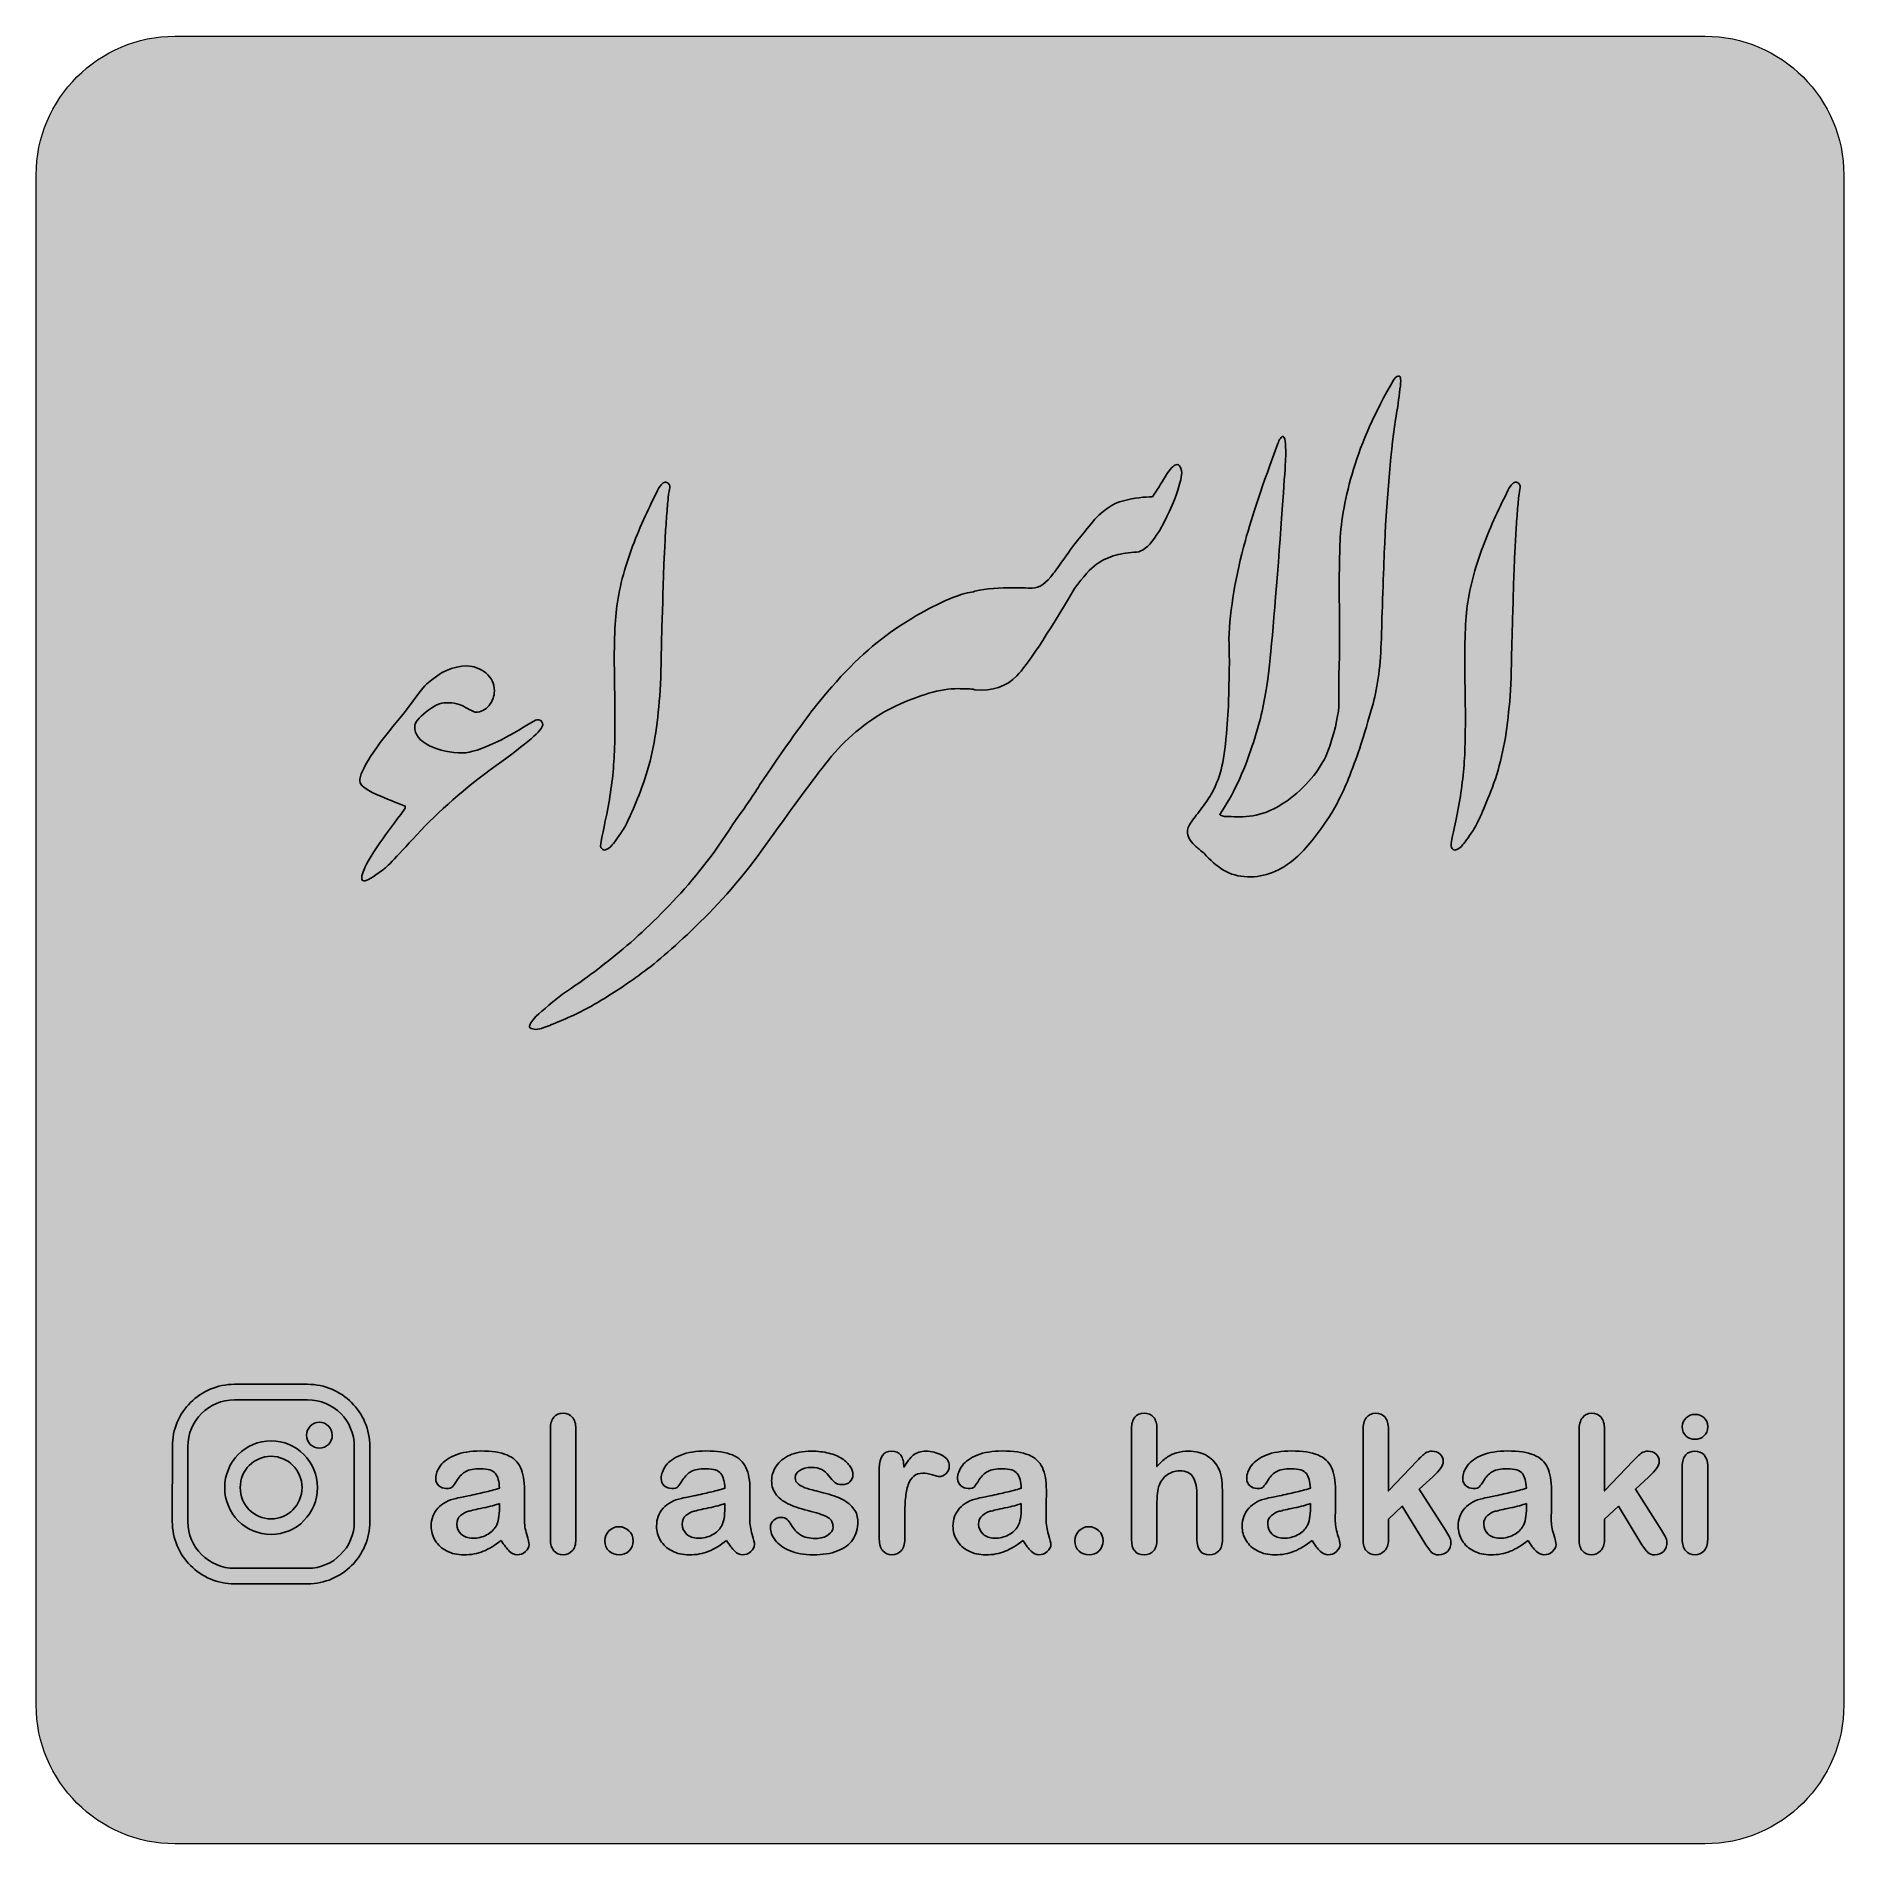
# Model space of a CAD drawing. Header units: millimetres. Extents: x -479.3 to -439.3, y 36.5 to 76.5.
import ezdxf

# ---------------------------------------------------------------- set-up
doc = ezdxf.new("R2010")
doc.units = ezdxf.units.MM
doc.header["$MEASUREMENT"] = 0
doc.layers.add('Layer 1', color=7, linetype='Continuous')

msp = doc.modelspace()

# ---------------------------------------------------------------- hatches: boundary and pattern name
at = {"layer": 'Layer 1', "true_color": 0xfff212}
h = msp.add_hatch(color=2, dxfattribs=at)
edge = h.paths.add_edge_path()
edge.add_spline(control_points=[(-442.378, 76.5096), (-442.378, 76.5096), (-476.2282, 76.5096), (-476.2282, 76.5096), (-477.9194, 76.5096), (-479.3031, 75.1259), (-479.3031, 73.4347), (-479.3031, 73.4347), (-479.3031, 39.5846), (-479.3031, 39.5846), (-479.3031, 37.8934), (-477.9194, 36.5097), (-476.2282, 36.5097), (-476.2282, 36.5097), (-442.378, 36.5097), (-442.378, 36.5097), (-440.6868, 36.5097), (-439.3031, 37.8934), (-439.3031, 39.5846), (-439.3031, 39.5846), (-439.3031, 73.4347), (-439.3031, 73.4347), (-439.3031, 75.1259), (-440.6868, 76.5096), (-442.378, 76.5096)], knot_values=[0, 0, 0, 0, 0.125, 0.125, 0.125, 0.25, 0.25, 0.25, 0.375, 0.375, 0.375, 0.5, 0.5, 0.5, 0.625, 0.625, 0.625, 0.75, 0.75, 0.75, 0.875, 0.875, 0.875, 1, 1, 1, 1], degree=3, periodic=1)
at = {"layer": 'Layer 1', "true_color": 0x373435}
h = msp.add_hatch(color=250, dxfattribs=at)
edge = h.paths.add_edge_path()
edge.add_spline(control_points=[(-449.4731, 65.087), (-449.4829, 64.804), (-449.4952, 64.4596), (-449.5104, 64.0476), (-449.5227, 63.636), (-449.5325, 63.3461), (-449.5374, 63.1823), (-449.5525, 62.6069), (-449.6144, 62.1257), (-449.7209, 61.7391), (-449.8277, 61.3546), (-449.917, 61.0544), (-449.9887, 60.8365), (-450.0608, 60.6182), (-450.1427, 60.3901), (-450.2369, 60.1518), (-450.3757, 59.7947), (-450.5272, 59.492), (-450.6857, 59.2442), (-450.9536, 58.8376), (-451.1992, 58.5325), (-451.4274, 58.329), (-451.762, 58.039), (-452.1166, 57.8977), (-452.4962, 57.9075), (-452.6994, 57.9125), (-452.8779, 57.962), (-453.0294, 58.0562), (-453.183, 58.1504), (-453.3268, 58.2745), (-453.4607, 58.4309), (-453.5725, 58.5177), (-453.6442, 58.5771), (-453.6716, 58.6045), (-453.7781, 58.7061), (-453.8301, 58.8077), (-453.8252, 58.9093), (-453.8252, 58.9838), (-453.7883, 59.0657), (-453.7162, 59.1599), (-453.6442, 59.2541), (-453.5623, 59.3609), (-453.4758, 59.4773), (-453.4336, 59.5342), (-453.3739, 59.621), (-453.3022, 59.7377), (-453.2301, 59.8544), (-453.1633, 60.008), (-453.1061, 60.1989), (-453.0467, 60.3901), (-453.0045, 60.6428), (-452.9746, 60.9553), (-452.9451, 61.2677), (-452.9275, 61.538), (-452.9177, 61.7661), (-452.9127, 61.9893), (-452.9078, 62.2125), (-452.9029, 62.4382), (-452.898, 62.6638), (-452.9004, 62.9071), (-452.9103, 63.1675), (-452.8853, 63.8371), (-452.7641, 64.5636), (-452.5458, 65.3474), (-452.4017, 65.8803), (-452.1613, 66.597), (-451.8266, 67.4975), (-451.8115, 67.5421), (-451.7943, 67.5766), (-451.7718, 67.6064), (-451.7497, 67.6363), (-451.7321, 67.6511), (-451.7173, 67.6511), (-451.6702, 67.6511), (-451.6481, 67.5147), (-451.653, 67.2444), (-451.653, 67.1129), (-451.7075, 66.3217), (-451.8165, 64.8687), (-451.9258, 63.4153), (-452.015, 62.473), (-452.0843, 62.0442), (-452.1539, 61.6175), (-452.2579, 61.2034), (-452.3943, 60.8066), (-452.583, 60.2164), (-452.8235, 59.7103), (-453.1134, 59.2889), (-453.0987, 59.259), (-453.0393, 59.2442), (-452.9373, 59.2418), (-452.8358, 59.2393), (-452.7489, 59.2369), (-452.6772, 59.2369), (-452.2804, 59.2217), (-451.8811, 59.3757), (-451.4818, 59.698), (-451.0826, 60.0203), (-450.8147, 60.3876), (-450.6783, 60.8017), (-450.5444, 61.2157), (-450.4748, 61.5356), (-450.4748, 61.7612), (-450.4748, 61.9869), (-450.4748, 62.2125), (-450.4748, 62.4406), (-450.4601, 62.7904), (-450.4576, 63.2441), (-450.465, 63.8072), (-450.4724, 64.3678), (-450.4675, 64.8785), (-450.4502, 65.3372), (-450.4327, 65.7935), (-450.3335, 66.3242), (-450.1525, 66.927), (-449.9715, 67.5295), (-449.6763, 68.1892), (-449.2696, 68.9009), (-449.2151, 68.973), (-449.1705, 69.0001), (-449.1357, 68.9828), (-449.0988, 68.9653), (-449.1012, 68.844), (-449.1381, 68.6159), (-449.1582, 68.4124), (-449.188, 68.2166), (-449.225, 68.0279), (-449.3416, 67.1801), (-449.4235, 66.2005), (-449.4731, 65.087)], knot_values=[0, 0, 0, 0, 0.0232558, 0.0232558, 0.0232558, 0.0465116, 0.0465116, 0.0465116, 0.0697674, 0.0697674, 0.0697674, 0.0930233, 0.0930233, 0.0930233, 0.1162791, 0.1162791, 0.1162791, 0.1395349, 0.1395349, 0.1395349, 0.1627907, 0.1627907, 0.1627907, 0.1860465, 0.1860465, 0.1860465, 0.2093023, 0.2093023, 0.2093023, 0.2325581, 0.2325581, 0.2325581, 0.255814, 0.255814, 0.255814, 0.2790698, 0.2790698, 0.2790698, 0.3023256, 0.3023256, 0.3023256, 0.3255814, 0.3255814, 0.3255814, 0.3488372, 0.3488372, 0.3488372, 0.372093, 0.372093, 0.372093, 0.3953488, 0.3953488, 0.3953488, 0.4186047, 0.4186047, 0.4186047, 0.4418605, 0.4418605, 0.4418605, 0.4651163, 0.4651163, 0.4651163, 0.4883721, 0.4883721, 0.4883721, 0.5116279, 0.5116279, 0.5116279, 0.5348837, 0.5348837, 0.5348837, 0.5581395, 0.5581395, 0.5581395, 0.5813953, 0.5813953, 0.5813953, 0.6046512, 0.6046512, 0.6046512, 0.627907, 0.627907, 0.627907, 0.6511628, 0.6511628, 0.6511628, 0.6744186, 0.6744186, 0.6744186, 0.6976744, 0.6976744, 0.6976744, 0.7209302, 0.7209302, 0.7209302, 0.744186, 0.744186, 0.744186, 0.7674419, 0.7674419, 0.7674419, 0.7906977, 0.7906977, 0.7906977, 0.8139535, 0.8139535, 0.8139535, 0.8372093, 0.8372093, 0.8372093, 0.8604651, 0.8604651, 0.8604651, 0.8837209, 0.8837209, 0.8837209, 0.9069767, 0.9069767, 0.9069767, 0.9302326, 0.9302326, 0.9302326, 0.9534884, 0.9534884, 0.9534884, 0.9767442, 0.9767442, 0.9767442, 1, 1, 1, 1], degree=3, periodic=1)
h = msp.add_hatch(color=250, dxfattribs=at)
edge = h.paths.add_edge_path()
edge.add_spline(control_points=[(-458.9316, 64.1197), (-458.8546, 64.1545), (-458.7776, 64.1766), (-458.6957, 64.1917), (-458.6957, 64.1917), (-458.5586, 64.2174), (-458.5586, 64.2174), (-458.5586, 64.2174), (-458.533, 64.2318), (-458.533, 64.2318), (-458.2676, 64.2838), (-457.9826, 64.3088), (-457.6799, 64.3039), (-457.3773, 64.2986), (-457.2385, 64.2961), (-457.261, 64.2961), (-457.107, 64.2961), (-456.9485, 64.4054), (-456.7896, 64.6237), (-456.7253, 64.7105), (-456.616, 64.8691), (-456.4547, 65.0947), (-456.358, 65.2262), (-456.1946, 65.4346), (-455.9612, 65.7172), (-455.7281, 66.0001), (-455.4877, 66.171), (-455.242, 66.2307), (-454.9942, 66.2877), (-454.7809, 66.3175), (-454.6023, 66.3175), (-454.5007, 66.4662), (-454.4065, 66.6124), (-454.3222, 66.7562), (-454.2378, 66.9003), (-454.1658, 66.9846), (-454.1088, 67.0142), (-454.022, 67.0564), (-453.97, 67.0019), (-453.9552, 66.8483), (-453.9552, 66.7414), (-454.0073, 66.5481), (-454.1088, 66.2729), (-454.4238, 65.5038), (-454.7039, 65.1098), (-454.9521, 65.0947), (-455.1158, 65.0873), (-455.2719, 65.0627), (-455.4157, 65.023), (-455.5622, 64.9858), (-455.7011, 64.9186), (-455.8374, 64.8244), (-455.9738, 64.7302), (-456.1348, 64.5517), (-456.3236, 64.2888), (-456.9485, 63.235), (-457.3748, 62.5876), (-457.603, 62.3545), (-457.8311, 62.119), (-458.1411, 62.0146), (-458.533, 62.0445), (-458.5463, 62.0484), (-458.5593, 62.054), (-458.5724, 62.061), (-458.6616, 62.0677), (-458.7727, 62.0712), (-458.9042, 62.0712), (-459.0975, 62.0712), (-459.3133, 62.0364), (-459.5512, 61.9697), (-459.7646, 61.9103), (-460.0549, 61.7936), (-460.4219, 61.6199), (-460.96, 61.3247), (-461.4088, 60.9479), (-461.7709, 60.4917), (-462.1304, 60.033), (-462.5621, 59.4502), (-463.0679, 58.7384), (-463.5712, 58.0292), (-464.0847, 57.419), (-464.6081, 56.9083), (-465.1311, 56.3972), (-465.5627, 56.018), (-465.905, 55.7723), (-466.2446, 55.5245), (-466.562, 55.316), (-466.8523, 55.1424), (-467.1423, 54.9712), (-467.4547, 54.8176), (-467.7897, 54.6813), (-467.8192, 54.6661), (-467.854, 54.6538), (-467.8987, 54.6391), (-467.9507, 54.6141), (-468.0104, 54.592), (-468.0723, 54.5719), (-468.1988, 54.5199), (-468.3004, 54.5199), (-468.3774, 54.5719), (-468.402, 54.6067), (-468.37, 54.6739), (-468.2832, 54.7755), (-468.1714, 54.8921), (-467.9633, 55.0707), (-467.6583, 55.3136), (-467.3085, 55.5368), (-466.9166, 55.8243), (-466.4776, 56.1789), (-466.039, 56.5311), (-465.5901, 56.9578), (-465.1262, 57.4538), (-464.665, 57.9497), (-464.226, 58.5251), (-463.8144, 59.1796), (-463.6158, 59.44), (-463.4299, 59.7152), (-463.2562, 60.0006), (-462.6116, 60.9356), (-462.1951, 61.5159), (-462.0064, 61.744), (-461.4535, 62.4259), (-460.9203, 62.9492), (-460.4043, 63.3137), (-459.8887, 63.6758), (-459.3976, 63.9461), (-458.9316, 64.1197)], knot_values=[0, 0, 0, 0, 0.0238095, 0.0238095, 0.0238095, 0.047619, 0.047619, 0.047619, 0.0714286, 0.0714286, 0.0714286, 0.0952381, 0.0952381, 0.0952381, 0.1190476, 0.1190476, 0.1190476, 0.1428571, 0.1428571, 0.1428571, 0.1666667, 0.1666667, 0.1666667, 0.1904762, 0.1904762, 0.1904762, 0.2142857, 0.2142857, 0.2142857, 0.2380952, 0.2380952, 0.2380952, 0.2619048, 0.2619048, 0.2619048, 0.2857143, 0.2857143, 0.2857143, 0.3095238, 0.3095238, 0.3095238, 0.3333333, 0.3333333, 0.3333333, 0.3571429, 0.3571429, 0.3571429, 0.3809524, 0.3809524, 0.3809524, 0.4047619, 0.4047619, 0.4047619, 0.4285714, 0.4285714, 0.4285714, 0.452381, 0.452381, 0.452381, 0.4761905, 0.4761905, 0.4761905, 0.5, 0.5, 0.5, 0.5238095, 0.5238095, 0.5238095, 0.547619, 0.547619, 0.547619, 0.5714286, 0.5714286, 0.5714286, 0.5952381, 0.5952381, 0.5952381, 0.6190476, 0.6190476, 0.6190476, 0.6428571, 0.6428571, 0.6428571, 0.6666667, 0.6666667, 0.6666667, 0.6904762, 0.6904762, 0.6904762, 0.7142857, 0.7142857, 0.7142857, 0.7380952, 0.7380952, 0.7380952, 0.7619048, 0.7619048, 0.7619048, 0.7857143, 0.7857143, 0.7857143, 0.8095238, 0.8095238, 0.8095238, 0.8333333, 0.8333333, 0.8333333, 0.8571429, 0.8571429, 0.8571429, 0.8809524, 0.8809524, 0.8809524, 0.9047619, 0.9047619, 0.9047619, 0.9285714, 0.9285714, 0.9285714, 0.952381, 0.952381, 0.952381, 0.9761905, 0.9761905, 0.9761905, 1, 1, 1, 1], degree=3, periodic=1)
h = msp.add_hatch(color=250, dxfattribs=at)
edge = h.paths.add_edge_path()
edge.add_spline(control_points=[(-465.4362, 64.0403), (-465.4558, 63.512), (-465.4685, 63.0385), (-465.4759, 62.6192), (-465.4833, 62.2002), (-465.5029, 61.8456), (-465.5377, 61.5556), (-465.5947, 60.9307), (-465.7163, 60.3774), (-465.8973, 59.8938), (-466.0783, 59.413), (-466.2221, 59.0931), (-466.3265, 58.9318), (-466.4305, 58.7729), (-466.5173, 58.6566), (-466.5845, 58.582), (-466.6611, 58.51), (-466.7208, 58.4854), (-466.763, 58.51), (-466.8024, 58.5349), (-466.82, 58.5771), (-466.8101, 58.6341), (-466.8101, 58.6492), (-466.7655, 58.8699), (-466.6787, 59.2963), (-466.5918, 59.7205), (-466.537, 60.1346), (-466.5149, 60.5338), (-466.4924, 60.9331), (-466.4899, 61.4983), (-466.505, 62.2276), (-466.5198, 62.9566), (-466.5026, 63.5144), (-466.453, 63.9014), (-466.4231, 64.1246), (-466.376, 64.3576), (-466.3089, 64.5984), (-466.2397, 64.8413), (-466.1602, 65.0768), (-466.0709, 65.3077), (-465.9817, 65.5383), (-465.8899, 65.7566), (-465.7908, 65.9646), (-465.6942, 66.1731), (-465.6049, 66.3565), (-465.523, 66.5179), (-465.4558, 66.6195), (-465.3964, 66.6592), (-465.3493, 66.6367), (-465.2998, 66.6145), (-465.2798, 66.5748), (-465.2822, 66.5179), (-465.2924, 66.4831), (-465.3047, 66.4086), (-465.317, 66.2947), (-465.3293, 66.1805), (-465.3395, 66.0465), (-465.3518, 65.888), (-465.3641, 65.7316), (-465.3764, 65.5629), (-465.3841, 65.3843), (-465.394, 65.2033), (-465.4038, 65.0297), (-465.4112, 64.8564), (-465.4186, 64.6852), (-465.4239, 64.5264), (-465.4288, 64.3801), (-465.4337, 64.2364), (-465.4362, 64.1222), (-465.4362, 64.0403)], knot_values=[0, 0, 0, 0, 0.0434783, 0.0434783, 0.0434783, 0.0869565, 0.0869565, 0.0869565, 0.1304348, 0.1304348, 0.1304348, 0.173913, 0.173913, 0.173913, 0.2173913, 0.2173913, 0.2173913, 0.2608696, 0.2608696, 0.2608696, 0.3043478, 0.3043478, 0.3043478, 0.3478261, 0.3478261, 0.3478261, 0.3913043, 0.3913043, 0.3913043, 0.4347826, 0.4347826, 0.4347826, 0.4782609, 0.4782609, 0.4782609, 0.5217391, 0.5217391, 0.5217391, 0.5652174, 0.5652174, 0.5652174, 0.6086957, 0.6086957, 0.6086957, 0.6521739, 0.6521739, 0.6521739, 0.6956522, 0.6956522, 0.6956522, 0.7391304, 0.7391304, 0.7391304, 0.7826087, 0.7826087, 0.7826087, 0.826087, 0.826087, 0.826087, 0.8695652, 0.8695652, 0.8695652, 0.9130435, 0.9130435, 0.9130435, 0.9565217, 0.9565217, 0.9565217, 1, 1, 1, 1], degree=3, periodic=1)
h = msp.add_hatch(color=250, dxfattribs=at)
edge = h.paths.add_edge_path()
edge.add_spline(control_points=[(-446.6187, 64.0403), (-446.6384, 63.512), (-446.651, 63.0385), (-446.6584, 62.6192), (-446.6658, 62.2002), (-446.6855, 61.8456), (-446.7203, 61.5556), (-446.7772, 60.9307), (-446.8988, 60.3774), (-447.0798, 59.8938), (-447.2609, 59.413), (-447.4046, 59.0931), (-447.509, 58.9318), (-447.613, 58.7729), (-447.6999, 58.6566), (-447.767, 58.582), (-447.8436, 58.51), (-447.9034, 58.4854), (-447.9455, 58.51), (-447.9849, 58.5349), (-448.0025, 58.5771), (-447.9926, 58.6341), (-447.9926, 58.6492), (-447.948, 58.8699), (-447.8612, 59.2963), (-447.7744, 59.7205), (-447.7195, 60.1346), (-447.6974, 60.5338), (-447.6749, 60.9331), (-447.6724, 61.4983), (-447.6876, 62.2276), (-447.7023, 62.9566), (-447.6851, 63.5144), (-447.6355, 63.9014), (-447.6057, 64.1246), (-447.5586, 64.3576), (-447.4914, 64.5984), (-447.4222, 64.8413), (-447.3427, 65.0768), (-447.2535, 65.3077), (-447.1642, 65.5383), (-447.0725, 65.7566), (-446.9733, 65.9646), (-446.8767, 66.1731), (-446.7874, 66.3565), (-446.7055, 66.5179), (-446.6384, 66.6195), (-446.579, 66.6592), (-446.5319, 66.6367), (-446.4823, 66.6145), (-446.4623, 66.5748), (-446.4647, 66.5179), (-446.4749, 66.4831), (-446.4872, 66.4086), (-446.4995, 66.2947), (-446.5118, 66.1805), (-446.522, 66.0465), (-446.5343, 65.888), (-446.5466, 65.7316), (-446.5589, 65.5629), (-446.5667, 65.3843), (-446.5765, 65.2033), (-446.5863, 65.0297), (-446.5937, 64.8564), (-446.6011, 64.6852), (-446.6064, 64.5264), (-446.6113, 64.3801), (-446.6162, 64.2364), (-446.6187, 64.1222), (-446.6187, 64.0403)], knot_values=[0, 0, 0, 0, 0.0434783, 0.0434783, 0.0434783, 0.0869565, 0.0869565, 0.0869565, 0.1304348, 0.1304348, 0.1304348, 0.173913, 0.173913, 0.173913, 0.2173913, 0.2173913, 0.2173913, 0.2608696, 0.2608696, 0.2608696, 0.3043478, 0.3043478, 0.3043478, 0.3478261, 0.3478261, 0.3478261, 0.3913043, 0.3913043, 0.3913043, 0.4347826, 0.4347826, 0.4347826, 0.4782609, 0.4782609, 0.4782609, 0.5217391, 0.5217391, 0.5217391, 0.5652174, 0.5652174, 0.5652174, 0.6086957, 0.6086957, 0.6086957, 0.6521739, 0.6521739, 0.6521739, 0.6956522, 0.6956522, 0.6956522, 0.7391304, 0.7391304, 0.7391304, 0.7826087, 0.7826087, 0.7826087, 0.826087, 0.826087, 0.826087, 0.8695652, 0.8695652, 0.8695652, 0.9130435, 0.9130435, 0.9130435, 0.9565217, 0.9565217, 0.9565217, 1, 1, 1, 1], degree=3, periodic=1)
h = msp.add_hatch(color=250, dxfattribs=at)
edge = h.paths.add_edge_path()
edge.add_spline(control_points=[(-471.6409, 58.0562), (-471.8494, 57.8977), (-471.9833, 57.8158), (-472.0476, 57.8158), (-472.1095, 57.8158), (-472.1172, 57.8826), (-472.0673, 58.0165), (-472.0202, 58.1504), (-471.9161, 58.3342), (-471.7548, 58.5722), (-471.5963, 58.8102), (-471.4227, 59.0456), (-471.2343, 59.284), (-471.2343, 59.284), (-471.1376, 59.4302), (-471.1376, 59.4302), (-471.1376, 59.4302), (-471.1376, 59.4724), (-471.1376, 59.4724), (-471.3334, 59.5469), (-471.5467, 59.6337), (-471.7847, 59.7377), (-472.0226, 59.8418), (-472.1418, 59.9384), (-472.1418, 60.0252), (-472.1418, 60.2586), (-471.8219, 60.7521), (-471.1822, 61.5085), (-470.8522, 61.9524), (-470.6786, 62.1756), (-470.6589, 62.1756), (-470.3686, 62.4435), (-470.0737, 62.5746), (-469.7735, 62.5746), (-469.6224, 62.5746), (-469.4835, 62.5225), (-469.3545, 62.4185), (-469.2255, 62.3145), (-469.1633, 62.183), (-469.1633, 62.0241), (-469.1633, 61.9078), (-469.203, 61.7985), (-469.2825, 61.6994), (-469.3619, 61.6002), (-469.461, 61.5507), (-469.5777, 61.5507), (-469.6048, 61.5507), (-469.6818, 61.5851), (-469.8009, 61.6572), (-469.9222, 61.7264), (-470.0638, 61.7612), (-470.2223, 61.7612), (-470.3538, 61.7612), (-470.5053, 61.6944), (-470.6736, 61.5581), (-470.8424, 61.4217), (-470.9267, 61.3173), (-470.9267, 61.2382), (-470.9267, 61.0544), (-470.8178, 60.9106), (-470.597, 60.8066), (-470.3763, 60.7026), (-470.1306, 60.6502), (-469.8603, 60.6502), (-469.699, 60.6502), (-469.4438, 60.7321), (-469.0891, 60.8983), (-468.8709, 61.0073), (-468.6055, 61.1612), (-468.2906, 61.3546), (-468.241, 61.3844), (-468.1964, 61.3918), (-468.1567, 61.3771), (-468.1145, 61.3619), (-468.0948, 61.3247), (-468.0948, 61.2677), (-468.0948, 61.1612), (-468.4393, 60.8611), (-469.1264, 60.3676), (-469.8132, 59.8716), (-470.3984, 59.3634), (-470.8772, 58.84), (-471.3559, 58.3167), (-471.6111, 58.0562), (-471.6409, 58.0562)], knot_values=[0, 0, 0, 0, 0.0357143, 0.0357143, 0.0357143, 0.0714286, 0.0714286, 0.0714286, 0.1071429, 0.1071429, 0.1071429, 0.1428571, 0.1428571, 0.1428571, 0.1785714, 0.1785714, 0.1785714, 0.2142857, 0.2142857, 0.2142857, 0.25, 0.25, 0.25, 0.2857143, 0.2857143, 0.2857143, 0.3214286, 0.3214286, 0.3214286, 0.3571429, 0.3571429, 0.3571429, 0.3928571, 0.3928571, 0.3928571, 0.4285714, 0.4285714, 0.4285714, 0.4642857, 0.4642857, 0.4642857, 0.5, 0.5, 0.5, 0.5357143, 0.5357143, 0.5357143, 0.5714286, 0.5714286, 0.5714286, 0.6071429, 0.6071429, 0.6071429, 0.6428571, 0.6428571, 0.6428571, 0.6785714, 0.6785714, 0.6785714, 0.7142857, 0.7142857, 0.7142857, 0.75, 0.75, 0.75, 0.7857143, 0.7857143, 0.7857143, 0.8214286, 0.8214286, 0.8214286, 0.8571429, 0.8571429, 0.8571429, 0.8928571, 0.8928571, 0.8928571, 0.9285714, 0.9285714, 0.9285714, 0.9642857, 0.9642857, 0.9642857, 1, 1, 1, 1], degree=3, periodic=1)
h = msp.add_hatch(color=250, dxfattribs=at)
edge = h.paths.add_edge_path()
edge.add_spline(control_points=[(-473.2954, 42.264), (-473.2954, 42.264), (-474.9138, 42.2636), (-474.9138, 42.2636), (-475.2936, 42.2636), (-475.6379, 42.4179), (-475.8869, 42.6668), (-476.1357, 42.9164), (-476.2902, 43.2606), (-476.2902, 43.6397), (-476.2902, 43.6397), (-476.2892, 45.3017), (-476.2892, 45.3017), (-476.2899, 45.6815), (-476.1358, 46.0256), (-475.8869, 46.2746), (-475.6379, 46.5236), (-475.2936, 46.6777), (-474.9139, 46.6777), (-474.9139, 46.6777), (-473.2955, 46.6777), (-473.2955, 46.6777), (-472.9164, 46.6777), (-472.5725, 46.5236), (-472.323, 46.2745), (-472.0735, 46.0246), (-471.9192, 45.6807), (-471.9192, 45.3015), (-471.9192, 45.3015), (-471.9192, 43.6397), (-471.9192, 43.6397), (-471.9192, 43.2603), (-472.0736, 42.9164), (-472.3229, 42.6671), (-472.571, 42.4183), (-472.9153, 42.2643), (-473.2954, 42.264)], knot_values=[0, 0, 0, 0, 0.0833333, 0.0833333, 0.0833333, 0.1666667, 0.1666667, 0.1666667, 0.25, 0.25, 0.25, 0.3333333, 0.3333333, 0.3333333, 0.4166667, 0.4166667, 0.4166667, 0.5, 0.5, 0.5, 0.5833333, 0.5833333, 0.5833333, 0.6666667, 0.6666667, 0.6666667, 0.75, 0.75, 0.75, 0.8333333, 0.8333333, 0.8333333, 0.9166667, 0.9166667, 0.9166667, 1, 1, 1, 1], degree=3, periodic=1)
h = msp.add_hatch(color=250, dxfattribs=at)
edge = h.paths.add_edge_path()
edge.add_spline(control_points=[(-474.9138, 42.6072), (-474.9138, 42.6072), (-473.2955, 42.6072), (-473.2955, 42.6072), (-473.0109, 42.6064), (-472.7525, 42.7222), (-472.5653, 42.9094), (-472.3783, 43.0958), (-472.2627, 43.3541), (-472.2627, 43.6394), (-472.2627, 43.6394), (-472.2627, 45.3015), (-472.2627, 45.3015), (-472.2627, 45.5873), (-472.3783, 45.8456), (-472.5646, 46.0318), (-472.7515, 46.2188), (-473.0099, 46.3343), (-473.2955, 46.3343), (-473.2955, 46.3343), (-474.9139, 46.3343), (-474.9139, 46.3343), (-475.199, 46.3343), (-475.4574, 46.2186), (-475.6442, 46.0319), (-475.8308, 45.8453), (-475.9465, 45.5869), (-475.9465, 45.3017), (-475.9465, 45.3017), (-475.9473, 43.6397), (-475.9473, 43.6397), (-475.9466, 43.3542), (-475.8312, 43.0958), (-475.6448, 42.9096), (-475.4574, 42.7229), (-475.199, 42.6072), (-474.9138, 42.6072)], knot_values=[0, 0, 0, 0, 0.0833333, 0.0833333, 0.0833333, 0.1666667, 0.1666667, 0.1666667, 0.25, 0.25, 0.25, 0.3333333, 0.3333333, 0.3333333, 0.4166667, 0.4166667, 0.4166667, 0.5, 0.5, 0.5, 0.5833333, 0.5833333, 0.5833333, 0.6666667, 0.6666667, 0.6666667, 0.75, 0.75, 0.75, 0.8333333, 0.8333333, 0.8333333, 0.9166667, 0.9166667, 0.9166667, 1, 1, 1, 1], degree=3, periodic=1)
h = msp.add_hatch(color=250, dxfattribs=at)
edge = h.paths.add_edge_path()
edge.add_spline(control_points=[(-467.9239, 43.2472), (-467.9239, 43.2472), (-467.9239, 45.694), (-467.9239, 45.694), (-467.9239, 45.8069), (-467.8985, 45.8923), (-467.8484, 45.9502), (-467.7983, 46.008), (-467.7306, 46.0369), (-467.6452, 46.0369), (-467.5605, 46.0369), (-467.4914, 46.008), (-467.4392, 45.9509), (-467.387, 45.8937), (-467.3609, 45.8083), (-467.3609, 45.694), (-467.3609, 45.694), (-467.3609, 43.2472), (-467.3609, 43.2472), (-467.3609, 43.1329), (-467.3877, 43.0475), (-467.4406, 42.9904), (-467.4935, 42.9332), (-467.562, 42.9043), (-467.6452, 42.9043), (-467.7278, 42.9043), (-467.7948, 42.9339), (-467.8463, 42.9932), (-467.8978, 43.0525), (-467.9239, 43.1371), (-467.9239, 43.2472)], knot_values=[0, 0, 0, 0, 0.1, 0.1, 0.1, 0.2, 0.2, 0.2, 0.3, 0.3, 0.3, 0.4, 0.4, 0.4, 0.5, 0.5, 0.5, 0.6, 0.6, 0.6, 0.7, 0.7, 0.7, 0.8, 0.8, 0.8, 0.9, 0.9, 0.9, 1, 1, 1, 1], degree=3, periodic=1)
h = msp.add_hatch(color=250, dxfattribs=at)
edge = h.paths.add_edge_path()
edge.add_spline(control_points=[(-454.5023, 45.694), (-454.5023, 45.694), (-454.5023, 44.858), (-454.5023, 44.858), (-454.4303, 44.9405), (-454.3605, 45.0061), (-454.292, 45.0541), (-454.2243, 45.1021), (-454.1488, 45.1388), (-454.0662, 45.1628), (-453.983, 45.1868), (-453.8941, 45.1987), (-453.7988, 45.1987), (-453.6556, 45.1987), (-453.5286, 45.1684), (-453.4171, 45.1077), (-453.3064, 45.0471), (-453.2196, 44.9589), (-453.1561, 44.8432), (-453.1159, 44.7761), (-453.0891, 44.7006), (-453.0749, 44.6167), (-453.0615, 44.5334), (-453.0545, 44.4375), (-453.0545, 44.3288), (-453.0545, 44.3288), (-453.0545, 43.2472), (-453.0545, 43.2472), (-453.0545, 43.1343), (-453.0806, 43.0489), (-453.1321, 42.9911), (-453.1836, 42.9332), (-453.2527, 42.9043), (-453.3381, 42.9043), (-453.5244, 42.9043), (-453.6175, 43.0186), (-453.6175, 43.2472), (-453.6175, 43.2472), (-453.6175, 44.2004), (-453.6175, 44.2004), (-453.6175, 44.381), (-453.6443, 44.52), (-453.6979, 44.6167), (-453.7516, 44.714), (-453.8539, 44.7627), (-454.0042, 44.7627), (-454.1043, 44.7627), (-454.1954, 44.7338), (-454.2758, 44.6766), (-454.3562, 44.6195), (-454.4169, 44.5419), (-454.4564, 44.4424), (-454.4868, 44.3584), (-454.5023, 44.2089), (-454.5023, 43.9937), (-454.5023, 43.9937), (-454.5023, 43.2472), (-454.5023, 43.2472), (-454.5023, 43.1357), (-454.5277, 43.0511), (-454.5778, 42.9925), (-454.6279, 42.9339), (-454.6977, 42.9043), (-454.7866, 42.9043), (-454.9722, 42.9043), (-455.0653, 43.0186), (-455.0653, 43.2472), (-455.0653, 43.2472), (-455.0653, 45.694), (-455.0653, 45.694), (-455.0653, 45.8083), (-455.0406, 45.8937), (-454.9919, 45.9509), (-454.9432, 46.008), (-454.8748, 46.0369), (-454.7866, 46.0369), (-454.6977, 46.0369), (-454.6279, 46.008), (-454.5778, 45.9502), (-454.5277, 45.8923), (-454.5023, 45.8069), (-454.5023, 45.694)], knot_values=[0, 0, 0, 0, 0.037037, 0.037037, 0.037037, 0.0740741, 0.0740741, 0.0740741, 0.1111111, 0.1111111, 0.1111111, 0.1481481, 0.1481481, 0.1481481, 0.1851852, 0.1851852, 0.1851852, 0.2222222, 0.2222222, 0.2222222, 0.2592593, 0.2592593, 0.2592593, 0.2962963, 0.2962963, 0.2962963, 0.3333333, 0.3333333, 0.3333333, 0.3703704, 0.3703704, 0.3703704, 0.4074074, 0.4074074, 0.4074074, 0.4444444, 0.4444444, 0.4444444, 0.4814815, 0.4814815, 0.4814815, 0.5185185, 0.5185185, 0.5185185, 0.5555556, 0.5555556, 0.5555556, 0.5925926, 0.5925926, 0.5925926, 0.6296296, 0.6296296, 0.6296296, 0.6666667, 0.6666667, 0.6666667, 0.7037037, 0.7037037, 0.7037037, 0.7407407, 0.7407407, 0.7407407, 0.7777778, 0.7777778, 0.7777778, 0.8148148, 0.8148148, 0.8148148, 0.8518519, 0.8518519, 0.8518519, 0.8888889, 0.8888889, 0.8888889, 0.9259259, 0.9259259, 0.9259259, 0.962963, 0.962963, 0.962963, 1, 1, 1, 1], degree=3, periodic=1)
h = msp.add_hatch(color=250, dxfattribs=at)
edge = h.paths.add_edge_path()
edge.add_spline(control_points=[(-448.5749, 43.1625), (-448.5749, 43.1625), (-449.0731, 43.9796), (-449.0731, 43.9796), (-449.0731, 43.9796), (-449.3793, 43.691), (-449.3793, 43.691), (-449.3793, 43.691), (-449.3793, 43.243), (-449.3793, 43.243), (-449.3793, 43.1343), (-449.4082, 43.0503), (-449.4654, 42.9918), (-449.5225, 42.9332), (-449.5881, 42.9043), (-449.6629, 42.9043), (-449.7497, 42.9043), (-449.8181, 42.9332), (-449.8675, 42.9911), (-449.9176, 43.0489), (-449.9423, 43.1343), (-449.9423, 43.2472), (-449.9423, 43.2472), (-449.9423, 45.6524), (-449.9423, 45.6524), (-449.9423, 45.778), (-449.9183, 45.8733), (-449.8696, 45.9389), (-449.8217, 46.0045), (-449.7525, 46.0369), (-449.6629, 46.0369), (-449.5761, 46.0369), (-449.507, 46.0073), (-449.4562, 45.948), (-449.4047, 45.8888), (-449.3793, 45.8013), (-449.3793, 45.6856), (-449.3793, 45.6856), (-449.3793, 44.3182), (-449.3793, 44.3182), (-449.3793, 44.3182), (-448.745, 44.9836), (-448.745, 44.9836), (-448.666, 45.0668), (-448.606, 45.1233), (-448.5651, 45.1536), (-448.5234, 45.1839), (-448.4733, 45.1987), (-448.4141, 45.1987), (-448.3435, 45.1987), (-448.285, 45.1762), (-448.2384, 45.1317), (-448.1911, 45.0866), (-448.1678, 45.0308), (-448.1678, 44.9631), (-448.1678, 44.8805), (-448.2447, 44.7705), (-448.3971, 44.6322), (-448.3971, 44.6322), (-448.697, 44.3577), (-448.697, 44.3577), (-448.697, 44.3577), (-448.1185, 43.4483), (-448.1185, 43.4483), (-448.0754, 43.3805), (-448.0451, 43.329), (-448.0267, 43.2938), (-448.0077, 43.2585), (-447.9985, 43.2253), (-447.9985, 43.1936), (-447.9985, 43.104), (-448.0232, 43.0334), (-448.0719, 42.9819), (-448.1206, 42.9304), (-448.1855, 42.9043), (-448.2652, 42.9043), (-448.3344, 42.9043), (-448.3873, 42.9226), (-448.424, 42.96), (-448.4614, 42.9974), (-448.5114, 43.0645), (-448.5749, 43.1625)], knot_values=[0, 0, 0, 0, 0.037037, 0.037037, 0.037037, 0.0740741, 0.0740741, 0.0740741, 0.1111111, 0.1111111, 0.1111111, 0.1481481, 0.1481481, 0.1481481, 0.1851852, 0.1851852, 0.1851852, 0.2222222, 0.2222222, 0.2222222, 0.2592593, 0.2592593, 0.2592593, 0.2962963, 0.2962963, 0.2962963, 0.3333333, 0.3333333, 0.3333333, 0.3703704, 0.3703704, 0.3703704, 0.4074074, 0.4074074, 0.4074074, 0.4444444, 0.4444444, 0.4444444, 0.4814815, 0.4814815, 0.4814815, 0.5185185, 0.5185185, 0.5185185, 0.5555556, 0.5555556, 0.5555556, 0.5925926, 0.5925926, 0.5925926, 0.6296296, 0.6296296, 0.6296296, 0.6666667, 0.6666667, 0.6666667, 0.7037037, 0.7037037, 0.7037037, 0.7407407, 0.7407407, 0.7407407, 0.7777778, 0.7777778, 0.7777778, 0.8148148, 0.8148148, 0.8148148, 0.8518519, 0.8518519, 0.8518519, 0.8888889, 0.8888889, 0.8888889, 0.9259259, 0.9259259, 0.9259259, 0.962963, 0.962963, 0.962963, 1, 1, 1, 1], degree=3, periodic=1)
h = msp.add_hatch(color=250, dxfattribs=at)
edge = h.paths.add_edge_path()
edge.add_spline(control_points=[(-443.7948, 43.1625), (-443.7948, 43.1625), (-444.293, 43.9796), (-444.293, 43.9796), (-444.293, 43.9796), (-444.5992, 43.691), (-444.5992, 43.691), (-444.5992, 43.691), (-444.5992, 43.243), (-444.5992, 43.243), (-444.5992, 43.1343), (-444.6281, 43.0503), (-444.6853, 42.9918), (-444.7424, 42.9332), (-444.808, 42.9043), (-444.8828, 42.9043), (-444.9696, 42.9043), (-445.038, 42.9332), (-445.0874, 42.9911), (-445.1375, 43.0489), (-445.1622, 43.1343), (-445.1622, 43.2472), (-445.1622, 43.2472), (-445.1622, 45.6524), (-445.1622, 45.6524), (-445.1622, 45.778), (-445.1382, 45.8733), (-445.0895, 45.9389), (-445.0416, 46.0045), (-444.9724, 46.0369), (-444.8828, 46.0369), (-444.796, 46.0369), (-444.7269, 46.0073), (-444.6761, 45.948), (-444.6246, 45.8888), (-444.5992, 45.8013), (-444.5992, 45.6856), (-444.5992, 45.6856), (-444.5992, 44.3182), (-444.5992, 44.3182), (-444.5992, 44.3182), (-443.9649, 44.9836), (-443.9649, 44.9836), (-443.8859, 45.0668), (-443.8259, 45.1233), (-443.785, 45.1536), (-443.7433, 45.1839), (-443.6932, 45.1987), (-443.634, 45.1987), (-443.5634, 45.1987), (-443.5049, 45.1762), (-443.4583, 45.1317), (-443.411, 45.0866), (-443.3877, 45.0308), (-443.3877, 44.9631), (-443.3877, 44.8805), (-443.4646, 44.7705), (-443.617, 44.6322), (-443.617, 44.6322), (-443.9169, 44.3577), (-443.9169, 44.3577), (-443.9169, 44.3577), (-443.3384, 43.4483), (-443.3384, 43.4483), (-443.2953, 43.3805), (-443.265, 43.329), (-443.2466, 43.2938), (-443.2276, 43.2585), (-443.2184, 43.2253), (-443.2184, 43.1936), (-443.2184, 43.104), (-443.2431, 43.0334), (-443.2918, 42.9819), (-443.3405, 42.9304), (-443.4054, 42.9043), (-443.4851, 42.9043), (-443.5543, 42.9043), (-443.6072, 42.9226), (-443.6439, 42.96), (-443.6813, 42.9974), (-443.7313, 43.0645), (-443.7948, 43.1625)], knot_values=[0, 0, 0, 0, 0.037037, 0.037037, 0.037037, 0.0740741, 0.0740741, 0.0740741, 0.1111111, 0.1111111, 0.1111111, 0.1481481, 0.1481481, 0.1481481, 0.1851852, 0.1851852, 0.1851852, 0.2222222, 0.2222222, 0.2222222, 0.2592593, 0.2592593, 0.2592593, 0.2962963, 0.2962963, 0.2962963, 0.3333333, 0.3333333, 0.3333333, 0.3703704, 0.3703704, 0.3703704, 0.4074074, 0.4074074, 0.4074074, 0.4444444, 0.4444444, 0.4444444, 0.4814815, 0.4814815, 0.4814815, 0.5185185, 0.5185185, 0.5185185, 0.5555556, 0.5555556, 0.5555556, 0.5925926, 0.5925926, 0.5925926, 0.6296296, 0.6296296, 0.6296296, 0.6666667, 0.6666667, 0.6666667, 0.7037037, 0.7037037, 0.7037037, 0.7407407, 0.7407407, 0.7407407, 0.7777778, 0.7777778, 0.7777778, 0.8148148, 0.8148148, 0.8148148, 0.8518519, 0.8518519, 0.8518519, 0.8888889, 0.8888889, 0.8888889, 0.9259259, 0.9259259, 0.9259259, 0.962963, 0.962963, 0.962963, 1, 1, 1, 1], degree=3, periodic=1)
h = msp.add_hatch(color=250, dxfattribs=at)
edge = h.paths.add_edge_path()
edge.add_spline(control_points=[(-442.5947, 45.4612), (-442.673, 45.4612), (-442.74, 45.4852), (-442.7957, 45.5332), (-442.8515, 45.5812), (-442.879, 45.6496), (-442.879, 45.7378), (-442.879, 45.8168), (-442.8508, 45.8824), (-442.7936, 45.9339), (-442.7365, 45.9854), (-442.6702, 46.0115), (-442.5947, 46.0115), (-442.5213, 46.0115), (-442.4571, 45.9883), (-442.4006, 45.9417), (-442.3442, 45.8944), (-442.316, 45.8267), (-442.316, 45.7378), (-442.316, 45.651), (-442.3435, 45.5833), (-442.3985, 45.5346), (-442.4536, 45.4859), (-442.5185, 45.4612), (-442.5947, 45.4612)], knot_values=[0, 0, 0, 0, 0.125, 0.125, 0.125, 0.25, 0.25, 0.25, 0.375, 0.375, 0.375, 0.5, 0.5, 0.5, 0.625, 0.625, 0.625, 0.75, 0.75, 0.75, 0.875, 0.875, 0.875, 1, 1, 1, 1], degree=3, periodic=1)
h = msp.add_hatch(color=250, dxfattribs=at)
edge = h.paths.add_edge_path()
edge.add_spline(control_points=[(-472.7508, 45.5511), (-472.7505, 45.4724), (-472.7822, 45.401), (-472.8335, 45.3491), (-472.8858, 45.2964), (-472.9574, 45.2639), (-473.0359, 45.2639), (-473.1151, 45.2648), (-473.1866, 45.297), (-473.2378, 45.3486), (-473.2895, 45.401), (-473.3212, 45.4725), (-473.3212, 45.5509), (-473.3212, 45.6292), (-473.2895, 45.7008), (-473.2383, 45.7527), (-473.186, 45.8054), (-473.1146, 45.8378), (-473.0359, 45.8378), (-472.9571, 45.8378), (-472.8857, 45.8054), (-472.834, 45.7533), (-472.7827, 45.7013), (-472.7514, 45.6298), (-472.7508, 45.5511)], knot_values=[0, 0, 0, 0, 0.125, 0.125, 0.125, 0.25, 0.25, 0.25, 0.375, 0.375, 0.375, 0.5, 0.5, 0.5, 0.625, 0.625, 0.625, 0.75, 0.75, 0.75, 0.875, 0.875, 0.875, 1, 1, 1, 1], degree=3, periodic=1)
h = msp.add_hatch(color=250, dxfattribs=at)
edge = h.paths.add_edge_path()
edge.add_spline(control_points=[(-473.0765, 44.3926), (-473.0765, 44.1076), (-473.1913, 43.8488), (-473.3767, 43.6611), (-473.5636, 43.4725), (-473.8206, 43.3562), (-474.1037, 43.3562), (-474.3875, 43.3571), (-474.6447, 43.4733), (-474.83, 43.6606), (-475.0159, 43.8483), (-475.1309, 44.1072), (-475.1309, 44.3925), (-475.1309, 44.6778), (-475.016, 44.9364), (-474.8307, 45.124), (-474.6442, 45.3124), (-474.3871, 45.4289), (-474.1037, 45.4289), (-473.8203, 45.4289), (-473.5634, 45.3126), (-473.3774, 45.1247), (-473.1915, 44.937), (-473.0765, 44.678), (-473.0765, 44.3926)], knot_values=[0, 0, 0, 0, 0.125, 0.125, 0.125, 0.25, 0.25, 0.25, 0.375, 0.375, 0.375, 0.5, 0.5, 0.5, 0.625, 0.625, 0.625, 0.75, 0.75, 0.75, 0.875, 0.875, 0.875, 1, 1, 1, 1], degree=3, periodic=1)
h = msp.add_hatch(color=250, dxfattribs=at)
edge = h.paths.add_edge_path()
edge.add_spline(control_points=[(-469.0133, 43.2211), (-469.1502, 43.1153), (-469.2821, 43.0362), (-469.4091, 42.9833), (-469.5368, 42.9304), (-469.68, 42.9043), (-469.8381, 42.9043), (-469.9827, 42.9043), (-470.1104, 42.9332), (-470.2198, 42.9904), (-470.3291, 43.0475), (-470.4138, 43.1244), (-470.4731, 43.2225), (-470.5323, 43.3206), (-470.562, 43.4264), (-470.562, 43.5407), (-470.562, 43.6952), (-470.5133, 43.8265), (-470.4152, 43.9351), (-470.3171, 44.0445), (-470.1824, 44.1171), (-470.0109, 44.1545), (-469.9757, 44.163), (-469.8868, 44.1813), (-469.7449, 44.2103), (-469.6031, 44.2392), (-469.4811, 44.2653), (-469.3802, 44.29), (-469.2793, 44.314), (-469.1692, 44.3429), (-469.0507, 44.3775), (-469.0577, 44.5264), (-469.0874, 44.6357), (-469.1403, 44.7049), (-469.1939, 44.7747), (-469.3033, 44.8093), (-469.4705, 44.8093), (-469.6137, 44.8093), (-469.7217, 44.7895), (-469.7936, 44.7493), (-469.8663, 44.7098), (-469.9284, 44.6498), (-469.9799, 44.5694), (-470.0314, 44.4897), (-470.0681, 44.4375), (-470.0892, 44.4114), (-470.1111, 44.386), (-470.157, 44.3733), (-470.2268, 44.3733), (-470.2903, 44.3733), (-470.3454, 44.3937), (-470.3912, 44.4346), (-470.4371, 44.4749), (-470.4604, 44.5271), (-470.4604, 44.5906), (-470.4604, 44.69), (-470.4251, 44.7867), (-470.3552, 44.8805), (-470.2847, 44.9744), (-470.1753, 45.0513), (-470.0265, 45.112), (-469.8776, 45.1726), (-469.692, 45.203), (-469.4698, 45.203), (-469.2221, 45.203), (-469.0267, 45.1733), (-468.8849, 45.1148), (-468.7431, 45.0562), (-468.6429, 44.9638), (-468.5843, 44.8368), (-468.5258, 44.7098), (-468.4961, 44.5419), (-468.4961, 44.3323), (-468.4961, 44.1997), (-468.4968, 44.0875), (-468.4975, 43.9951), (-468.4982, 43.9027), (-468.4989, 43.7996), (-468.5004, 43.6868), (-468.5004, 43.5809), (-468.4827, 43.4702), (-468.4474, 43.3551), (-468.4122, 43.2408), (-468.3952, 43.1668), (-468.3952, 43.1336), (-468.3952, 43.0757), (-468.422, 43.0228), (-468.4764, 42.9756), (-468.5314, 42.9283), (-468.5928, 42.9043), (-468.6619, 42.9043), (-468.7198, 42.9043), (-468.7769, 42.9311), (-468.8334, 42.9854), (-468.8898, 43.0398), (-468.9498, 43.1181), (-469.0133, 43.2211)], knot_values=[0, 0, 0, 0, 0.03125, 0.03125, 0.03125, 0.0625, 0.0625, 0.0625, 0.09375, 0.09375, 0.09375, 0.125, 0.125, 0.125, 0.15625, 0.15625, 0.15625, 0.1875, 0.1875, 0.1875, 0.21875, 0.21875, 0.21875, 0.25, 0.25, 0.25, 0.28125, 0.28125, 0.28125, 0.3125, 0.3125, 0.3125, 0.34375, 0.34375, 0.34375, 0.375, 0.375, 0.375, 0.40625, 0.40625, 0.40625, 0.4375, 0.4375, 0.4375, 0.46875, 0.46875, 0.46875, 0.5, 0.5, 0.5, 0.53125, 0.53125, 0.53125, 0.5625, 0.5625, 0.5625, 0.59375, 0.59375, 0.59375, 0.625, 0.625, 0.625, 0.65625, 0.65625, 0.65625, 0.6875, 0.6875, 0.6875, 0.71875, 0.71875, 0.71875, 0.75, 0.75, 0.75, 0.78125, 0.78125, 0.78125, 0.8125, 0.8125, 0.8125, 0.84375, 0.84375, 0.84375, 0.875, 0.875, 0.875, 0.90625, 0.90625, 0.90625, 0.9375, 0.9375, 0.9375, 0.96875, 0.96875, 0.96875, 1, 1, 1, 1], degree=3, periodic=1)
h = msp.add_hatch(color=250, dxfattribs=at)
edge = h.paths.add_edge_path()
edge.add_spline(control_points=[(-464.0258, 43.2211), (-464.1627, 43.1153), (-464.2946, 43.0362), (-464.4216, 42.9833), (-464.5493, 42.9304), (-464.6925, 42.9043), (-464.8506, 42.9043), (-464.9952, 42.9043), (-465.1229, 42.9332), (-465.2323, 42.9904), (-465.3416, 43.0475), (-465.4263, 43.1244), (-465.4856, 43.2225), (-465.5448, 43.3206), (-465.5745, 43.4264), (-465.5745, 43.5407), (-465.5745, 43.6952), (-465.5258, 43.8265), (-465.4277, 43.9351), (-465.3296, 44.0445), (-465.1949, 44.1171), (-465.0234, 44.1545), (-464.9882, 44.163), (-464.8993, 44.1813), (-464.7574, 44.2103), (-464.6156, 44.2392), (-464.4936, 44.2653), (-464.3927, 44.29), (-464.2918, 44.314), (-464.1817, 44.3429), (-464.0632, 44.3775), (-464.0702, 44.5264), (-464.0999, 44.6357), (-464.1528, 44.7049), (-464.2064, 44.7747), (-464.3158, 44.8093), (-464.483, 44.8093), (-464.6262, 44.8093), (-464.7342, 44.7895), (-464.8061, 44.7493), (-464.8788, 44.7098), (-464.9409, 44.6498), (-464.9924, 44.5694), (-465.0439, 44.4897), (-465.0806, 44.4375), (-465.1017, 44.4114), (-465.1236, 44.386), (-465.1695, 44.3733), (-465.2393, 44.3733), (-465.3028, 44.3733), (-465.3579, 44.3937), (-465.4037, 44.4346), (-465.4496, 44.4749), (-465.4729, 44.5271), (-465.4729, 44.5906), (-465.4729, 44.69), (-465.4376, 44.7867), (-465.3677, 44.8805), (-465.2972, 44.9744), (-465.1878, 45.0513), (-465.039, 45.112), (-464.8901, 45.1726), (-464.7045, 45.203), (-464.4823, 45.203), (-464.2346, 45.203), (-464.0392, 45.1733), (-463.8974, 45.1148), (-463.7556, 45.0562), (-463.6554, 44.9638), (-463.5968, 44.8368), (-463.5383, 44.7098), (-463.5086, 44.5419), (-463.5086, 44.3323), (-463.5086, 44.1997), (-463.5093, 44.0875), (-463.51, 43.9951), (-463.5107, 43.9027), (-463.5114, 43.7996), (-463.5129, 43.6868), (-463.5129, 43.5809), (-463.4952, 43.4702), (-463.4599, 43.3551), (-463.4247, 43.2408), (-463.4077, 43.1668), (-463.4077, 43.1336), (-463.4077, 43.0757), (-463.4345, 43.0228), (-463.4889, 42.9756), (-463.5439, 42.9283), (-463.6053, 42.9043), (-463.6744, 42.9043), (-463.7323, 42.9043), (-463.7894, 42.9311), (-463.8459, 42.9854), (-463.9023, 43.0398), (-463.9623, 43.1181), (-464.0258, 43.2211)], knot_values=[0, 0, 0, 0, 0.03125, 0.03125, 0.03125, 0.0625, 0.0625, 0.0625, 0.09375, 0.09375, 0.09375, 0.125, 0.125, 0.125, 0.15625, 0.15625, 0.15625, 0.1875, 0.1875, 0.1875, 0.21875, 0.21875, 0.21875, 0.25, 0.25, 0.25, 0.28125, 0.28125, 0.28125, 0.3125, 0.3125, 0.3125, 0.34375, 0.34375, 0.34375, 0.375, 0.375, 0.375, 0.40625, 0.40625, 0.40625, 0.4375, 0.4375, 0.4375, 0.46875, 0.46875, 0.46875, 0.5, 0.5, 0.5, 0.53125, 0.53125, 0.53125, 0.5625, 0.5625, 0.5625, 0.59375, 0.59375, 0.59375, 0.625, 0.625, 0.625, 0.65625, 0.65625, 0.65625, 0.6875, 0.6875, 0.6875, 0.71875, 0.71875, 0.71875, 0.75, 0.75, 0.75, 0.78125, 0.78125, 0.78125, 0.8125, 0.8125, 0.8125, 0.84375, 0.84375, 0.84375, 0.875, 0.875, 0.875, 0.90625, 0.90625, 0.90625, 0.9375, 0.9375, 0.9375, 0.96875, 0.96875, 0.96875, 1, 1, 1, 1], degree=3, periodic=1)
h = msp.add_hatch(color=250, dxfattribs=at)
edge = h.paths.add_edge_path()
edge.add_spline(control_points=[(-457.467, 43.2211), (-457.6039, 43.1153), (-457.7358, 43.0362), (-457.8628, 42.9833), (-457.9905, 42.9304), (-458.1337, 42.9043), (-458.2918, 42.9043), (-458.4364, 42.9043), (-458.5641, 42.9332), (-458.6735, 42.9904), (-458.7828, 43.0475), (-458.8675, 43.1244), (-458.9268, 43.2225), (-458.986, 43.3206), (-459.0157, 43.4264), (-459.0157, 43.5407), (-459.0157, 43.6952), (-458.967, 43.8265), (-458.8689, 43.9351), (-458.7708, 44.0445), (-458.6361, 44.1171), (-458.4646, 44.1545), (-458.4294, 44.163), (-458.3405, 44.1813), (-458.1986, 44.2103), (-458.0568, 44.2392), (-457.9348, 44.2653), (-457.8339, 44.29), (-457.733, 44.314), (-457.6229, 44.3429), (-457.5044, 44.3775), (-457.5114, 44.5264), (-457.5411, 44.6357), (-457.594, 44.7049), (-457.6476, 44.7747), (-457.757, 44.8093), (-457.9242, 44.8093), (-458.0674, 44.8093), (-458.1754, 44.7895), (-458.2473, 44.7493), (-458.32, 44.7098), (-458.3821, 44.6498), (-458.4336, 44.5694), (-458.4851, 44.4897), (-458.5218, 44.4375), (-458.5429, 44.4114), (-458.5648, 44.386), (-458.6107, 44.3733), (-458.6805, 44.3733), (-458.744, 44.3733), (-458.7991, 44.3937), (-458.8449, 44.4346), (-458.8908, 44.4749), (-458.9141, 44.5271), (-458.9141, 44.5906), (-458.9141, 44.69), (-458.8788, 44.7867), (-458.8089, 44.8805), (-458.7384, 44.9744), (-458.629, 45.0513), (-458.4802, 45.112), (-458.3313, 45.1726), (-458.1457, 45.203), (-457.9235, 45.203), (-457.6758, 45.203), (-457.4804, 45.1733), (-457.3386, 45.1148), (-457.1968, 45.0562), (-457.0966, 44.9638), (-457.038, 44.8368), (-456.9795, 44.7098), (-456.9498, 44.5419), (-456.9498, 44.3323), (-456.9498, 44.1997), (-456.9505, 44.0875), (-456.9512, 43.9951), (-456.9519, 43.9027), (-456.9526, 43.7996), (-456.9541, 43.6868), (-456.9541, 43.5809), (-456.9364, 43.4702), (-456.9011, 43.3551), (-456.8659, 43.2408), (-456.8489, 43.1668), (-456.8489, 43.1336), (-456.8489, 43.0757), (-456.8757, 43.0228), (-456.9301, 42.9756), (-456.9851, 42.9283), (-457.0465, 42.9043), (-457.1156, 42.9043), (-457.1735, 42.9043), (-457.2306, 42.9311), (-457.2871, 42.9854), (-457.3435, 43.0398), (-457.4035, 43.1181), (-457.467, 43.2211)], knot_values=[0, 0, 0, 0, 0.03125, 0.03125, 0.03125, 0.0625, 0.0625, 0.0625, 0.09375, 0.09375, 0.09375, 0.125, 0.125, 0.125, 0.15625, 0.15625, 0.15625, 0.1875, 0.1875, 0.1875, 0.21875, 0.21875, 0.21875, 0.25, 0.25, 0.25, 0.28125, 0.28125, 0.28125, 0.3125, 0.3125, 0.3125, 0.34375, 0.34375, 0.34375, 0.375, 0.375, 0.375, 0.40625, 0.40625, 0.40625, 0.4375, 0.4375, 0.4375, 0.46875, 0.46875, 0.46875, 0.5, 0.5, 0.5, 0.53125, 0.53125, 0.53125, 0.5625, 0.5625, 0.5625, 0.59375, 0.59375, 0.59375, 0.625, 0.625, 0.625, 0.65625, 0.65625, 0.65625, 0.6875, 0.6875, 0.6875, 0.71875, 0.71875, 0.71875, 0.75, 0.75, 0.75, 0.78125, 0.78125, 0.78125, 0.8125, 0.8125, 0.8125, 0.84375, 0.84375, 0.84375, 0.875, 0.875, 0.875, 0.90625, 0.90625, 0.90625, 0.9375, 0.9375, 0.9375, 0.96875, 0.96875, 0.96875, 1, 1, 1, 1], degree=3, periodic=1)
h = msp.add_hatch(color=250, dxfattribs=at)
edge = h.paths.add_edge_path()
edge.add_spline(control_points=[(-451.0698, 43.2211), (-451.2067, 43.1153), (-451.3386, 43.0362), (-451.4656, 42.9833), (-451.5933, 42.9304), (-451.7365, 42.9043), (-451.8946, 42.9043), (-452.0392, 42.9043), (-452.1669, 42.9332), (-452.2763, 42.9904), (-452.3856, 43.0475), (-452.4703, 43.1244), (-452.5296, 43.2225), (-452.5888, 43.3206), (-452.6185, 43.4264), (-452.6185, 43.5407), (-452.6185, 43.6952), (-452.5698, 43.8265), (-452.4717, 43.9351), (-452.3736, 44.0445), (-452.2389, 44.1171), (-452.0674, 44.1545), (-452.0322, 44.163), (-451.9433, 44.1813), (-451.8014, 44.2103), (-451.6596, 44.2392), (-451.5376, 44.2653), (-451.4367, 44.29), (-451.3358, 44.314), (-451.2257, 44.3429), (-451.1072, 44.3775), (-451.1142, 44.5264), (-451.1439, 44.6357), (-451.1968, 44.7049), (-451.2504, 44.7747), (-451.3598, 44.8093), (-451.527, 44.8093), (-451.6702, 44.8093), (-451.7782, 44.7895), (-451.8501, 44.7493), (-451.9228, 44.7098), (-451.9849, 44.6498), (-452.0364, 44.5694), (-452.0879, 44.4897), (-452.1246, 44.4375), (-452.1457, 44.4114), (-452.1676, 44.386), (-452.2135, 44.3733), (-452.2833, 44.3733), (-452.3468, 44.3733), (-452.4019, 44.3937), (-452.4477, 44.4346), (-452.4936, 44.4749), (-452.5169, 44.5271), (-452.5169, 44.5906), (-452.5169, 44.69), (-452.4816, 44.7867), (-452.4117, 44.8805), (-452.3412, 44.9744), (-452.2318, 45.0513), (-452.083, 45.112), (-451.9341, 45.1726), (-451.7485, 45.203), (-451.5263, 45.203), (-451.2786, 45.203), (-451.0832, 45.1733), (-450.9414, 45.1148), (-450.7996, 45.0562), (-450.6994, 44.9638), (-450.6408, 44.8368), (-450.5823, 44.7098), (-450.5526, 44.5419), (-450.5526, 44.3323), (-450.5526, 44.1997), (-450.5533, 44.0875), (-450.554, 43.9951), (-450.5547, 43.9027), (-450.5554, 43.7996), (-450.5569, 43.6868), (-450.5569, 43.5809), (-450.5392, 43.4702), (-450.5039, 43.3551), (-450.4687, 43.2408), (-450.4517, 43.1668), (-450.4517, 43.1336), (-450.4517, 43.0757), (-450.4785, 43.0228), (-450.5329, 42.9756), (-450.5879, 42.9283), (-450.6493, 42.9043), (-450.7184, 42.9043), (-450.7763, 42.9043), (-450.8334, 42.9311), (-450.8899, 42.9854), (-450.9463, 43.0398), (-451.0063, 43.1181), (-451.0698, 43.2211)], knot_values=[0, 0, 0, 0, 0.03125, 0.03125, 0.03125, 0.0625, 0.0625, 0.0625, 0.09375, 0.09375, 0.09375, 0.125, 0.125, 0.125, 0.15625, 0.15625, 0.15625, 0.1875, 0.1875, 0.1875, 0.21875, 0.21875, 0.21875, 0.25, 0.25, 0.25, 0.28125, 0.28125, 0.28125, 0.3125, 0.3125, 0.3125, 0.34375, 0.34375, 0.34375, 0.375, 0.375, 0.375, 0.40625, 0.40625, 0.40625, 0.4375, 0.4375, 0.4375, 0.46875, 0.46875, 0.46875, 0.5, 0.5, 0.5, 0.53125, 0.53125, 0.53125, 0.5625, 0.5625, 0.5625, 0.59375, 0.59375, 0.59375, 0.625, 0.625, 0.625, 0.65625, 0.65625, 0.65625, 0.6875, 0.6875, 0.6875, 0.71875, 0.71875, 0.71875, 0.75, 0.75, 0.75, 0.78125, 0.78125, 0.78125, 0.8125, 0.8125, 0.8125, 0.84375, 0.84375, 0.84375, 0.875, 0.875, 0.875, 0.90625, 0.90625, 0.90625, 0.9375, 0.9375, 0.9375, 0.96875, 0.96875, 0.96875, 1, 1, 1, 1], degree=3, periodic=1)
h = msp.add_hatch(color=250, dxfattribs=at)
edge = h.paths.add_edge_path()
edge.add_spline(control_points=[(-446.2897, 43.2211), (-446.4266, 43.1153), (-446.5585, 43.0362), (-446.6855, 42.9833), (-446.8132, 42.9304), (-446.9564, 42.9043), (-447.1145, 42.9043), (-447.2591, 42.9043), (-447.3868, 42.9332), (-447.4962, 42.9904), (-447.6055, 43.0475), (-447.6902, 43.1244), (-447.7495, 43.2225), (-447.8087, 43.3206), (-447.8384, 43.4264), (-447.8384, 43.5407), (-447.8384, 43.6952), (-447.7897, 43.8265), (-447.6916, 43.9351), (-447.5935, 44.0445), (-447.4588, 44.1171), (-447.2873, 44.1545), (-447.2521, 44.163), (-447.1632, 44.1813), (-447.0213, 44.2103), (-446.8795, 44.2392), (-446.7575, 44.2653), (-446.6566, 44.29), (-446.5557, 44.314), (-446.4456, 44.3429), (-446.3271, 44.3775), (-446.3341, 44.5264), (-446.3638, 44.6357), (-446.4167, 44.7049), (-446.4703, 44.7747), (-446.5797, 44.8093), (-446.7469, 44.8093), (-446.8901, 44.8093), (-446.9981, 44.7895), (-447.07, 44.7493), (-447.1427, 44.7098), (-447.2048, 44.6498), (-447.2563, 44.5694), (-447.3078, 44.4897), (-447.3445, 44.4375), (-447.3656, 44.4114), (-447.3875, 44.386), (-447.4334, 44.3733), (-447.5032, 44.3733), (-447.5667, 44.3733), (-447.6218, 44.3937), (-447.6676, 44.4346), (-447.7135, 44.4749), (-447.7368, 44.5271), (-447.7368, 44.5906), (-447.7368, 44.69), (-447.7015, 44.7867), (-447.6316, 44.8805), (-447.5611, 44.9744), (-447.4517, 45.0513), (-447.3029, 45.112), (-447.154, 45.1726), (-446.9684, 45.203), (-446.7462, 45.203), (-446.4985, 45.203), (-446.3031, 45.1733), (-446.1613, 45.1148), (-446.0195, 45.0562), (-445.9193, 44.9638), (-445.8607, 44.8368), (-445.8022, 44.7098), (-445.7725, 44.5419), (-445.7725, 44.3323), (-445.7725, 44.1997), (-445.7732, 44.0875), (-445.7739, 43.9951), (-445.7746, 43.9027), (-445.7753, 43.7996), (-445.7768, 43.6868), (-445.7768, 43.5809), (-445.7591, 43.4702), (-445.7238, 43.3551), (-445.6886, 43.2408), (-445.6716, 43.1668), (-445.6716, 43.1336), (-445.6716, 43.0757), (-445.6984, 43.0228), (-445.7528, 42.9756), (-445.8078, 42.9283), (-445.8692, 42.9043), (-445.9383, 42.9043), (-445.9962, 42.9043), (-446.0533, 42.9311), (-446.1098, 42.9854), (-446.1662, 43.0398), (-446.2262, 43.1181), (-446.2897, 43.2211)], knot_values=[0, 0, 0, 0, 0.03125, 0.03125, 0.03125, 0.0625, 0.0625, 0.0625, 0.09375, 0.09375, 0.09375, 0.125, 0.125, 0.125, 0.15625, 0.15625, 0.15625, 0.1875, 0.1875, 0.1875, 0.21875, 0.21875, 0.21875, 0.25, 0.25, 0.25, 0.28125, 0.28125, 0.28125, 0.3125, 0.3125, 0.3125, 0.34375, 0.34375, 0.34375, 0.375, 0.375, 0.375, 0.40625, 0.40625, 0.40625, 0.4375, 0.4375, 0.4375, 0.46875, 0.46875, 0.46875, 0.5, 0.5, 0.5, 0.53125, 0.53125, 0.53125, 0.5625, 0.5625, 0.5625, 0.59375, 0.59375, 0.59375, 0.625, 0.625, 0.625, 0.65625, 0.65625, 0.65625, 0.6875, 0.6875, 0.6875, 0.71875, 0.71875, 0.71875, 0.75, 0.75, 0.75, 0.78125, 0.78125, 0.78125, 0.8125, 0.8125, 0.8125, 0.84375, 0.84375, 0.84375, 0.875, 0.875, 0.875, 0.90625, 0.90625, 0.90625, 0.9375, 0.9375, 0.9375, 0.96875, 0.96875, 0.96875, 1, 1, 1, 1], degree=3, periodic=1)
h = msp.add_hatch(color=250, dxfattribs=at)
edge = h.paths.add_edge_path()
edge.add_spline(control_points=[(-473.6206, 43.9016), (-473.4966, 44.0268), (-473.42, 44.2003), (-473.42, 44.3926), (-473.42, 44.5848), (-473.4966, 44.7584), (-473.6202, 44.8833), (-473.7437, 45.008), (-473.9148, 45.0854), (-474.1037, 45.0854), (-474.2922, 45.0854), (-474.4632, 45.0083), (-474.5867, 44.8838), (-474.7106, 44.7584), (-474.7875, 44.5845), (-474.7875, 44.3925), (-474.7875, 44.2003), (-474.7109, 44.0268), (-474.5873, 43.902), (-474.4632, 43.7767), (-474.2918, 43.6989), (-474.1037, 43.6989), (-473.9147, 43.6996), (-473.7438, 43.7767), (-473.6206, 43.9016)], knot_values=[0, 0, 0, 0, 0.125, 0.125, 0.125, 0.25, 0.25, 0.25, 0.375, 0.375, 0.375, 0.5, 0.5, 0.5, 0.625, 0.625, 0.625, 0.75, 0.75, 0.75, 0.875, 0.875, 0.875, 1, 1, 1, 1], degree=3, periodic=1)
h = msp.add_hatch(color=250, dxfattribs=at)
edge = h.paths.add_edge_path()
edge.add_spline(control_points=[(-461.1203, 43.6409), (-461.1203, 43.4857), (-461.1584, 43.3523), (-461.2339, 43.2416), (-461.3094, 43.1308), (-461.4216, 43.0468), (-461.5698, 42.9897), (-461.7179, 42.9325), (-461.8978, 42.9043), (-462.1102, 42.9043), (-462.3127, 42.9043), (-462.4863, 42.9353), (-462.6309, 42.9974), (-462.7755, 43.0588), (-462.8821, 43.1364), (-462.9512, 43.2296), (-463.0197, 43.322), (-463.0542, 43.4151), (-463.0542, 43.509), (-463.0542, 43.571), (-463.0324, 43.624), (-462.9879, 43.6677), (-462.9442, 43.7122), (-462.8884, 43.734), (-462.8207, 43.734), (-462.7614, 43.734), (-462.7163, 43.7192), (-462.6845, 43.6903), (-462.6528, 43.6614), (-462.6224, 43.6211), (-462.5935, 43.5682), (-462.5356, 43.468), (-462.4665, 43.3925), (-462.3861, 43.3432), (-462.3056, 43.2931), (-462.1956, 43.2684), (-462.0566, 43.2684), (-461.9437, 43.2684), (-461.8513, 43.2938), (-461.7793, 43.3439), (-461.7066, 43.394), (-461.6706, 43.4518), (-461.6706, 43.5167), (-461.6706, 43.6162), (-461.708, 43.6882), (-461.7828, 43.734), (-461.8583, 43.7792), (-461.9818, 43.8229), (-462.1539, 43.8646), (-462.348, 43.9125), (-462.506, 43.9633), (-462.6281, 44.0162), (-462.7494, 44.0692), (-462.8468, 44.1397), (-462.9202, 44.2265), (-462.9928, 44.3133), (-463.0295, 44.4205), (-463.0295, 44.5468), (-463.0295, 44.6604), (-462.9957, 44.767), (-462.9286, 44.8678), (-462.8609, 44.9687), (-462.7614, 45.0485), (-462.6295, 45.1084), (-462.4983, 45.1684), (-462.3395, 45.1987), (-462.1532, 45.1987), (-462.0072, 45.1987), (-461.876, 45.1839), (-461.7603, 45.1536), (-461.6438, 45.1233), (-461.5465, 45.0823), (-461.4689, 45.0315), (-461.3905, 44.98), (-461.3313, 44.9236), (-461.2911, 44.8615), (-461.2501, 44.7994), (-461.2297, 44.7394), (-461.2297, 44.6795), (-461.2297, 44.6153), (-461.2515, 44.5616), (-461.2953, 44.5207), (-461.3383, 44.4791), (-461.4004, 44.4586), (-461.4801, 44.4586), (-461.538, 44.4586), (-461.5874, 44.4749), (-461.6283, 44.508), (-461.6685, 44.5412), (-461.7151, 44.5906), (-461.768, 44.6569), (-461.8103, 44.7119), (-461.8604, 44.7564), (-461.9183, 44.7895), (-461.9761, 44.8227), (-462.0545, 44.8389), (-462.1539, 44.8389), (-462.2555, 44.8389), (-462.3402, 44.817), (-462.4079, 44.774), (-462.475, 44.7303), (-462.5088, 44.6759), (-462.5088, 44.611), (-462.5088, 44.5518), (-462.4841, 44.5031), (-462.4348, 44.4657), (-462.3847, 44.4276), (-462.3183, 44.3958), (-462.2344, 44.3711), (-462.1504, 44.3464), (-462.0347, 44.3161), (-461.8872, 44.2801), (-461.7123, 44.2378), (-461.569, 44.1863), (-461.4583, 44.127), (-461.3475, 44.0678), (-461.2635, 43.9979), (-461.2064, 43.9168), (-461.1492, 43.8363), (-461.1203, 43.7446), (-461.1203, 43.6409)], knot_values=[0, 0, 0, 0, 0.025, 0.025, 0.025, 0.05, 0.05, 0.05, 0.075, 0.075, 0.075, 0.1, 0.1, 0.1, 0.125, 0.125, 0.125, 0.15, 0.15, 0.15, 0.175, 0.175, 0.175, 0.2, 0.2, 0.2, 0.225, 0.225, 0.225, 0.25, 0.25, 0.25, 0.275, 0.275, 0.275, 0.3, 0.3, 0.3, 0.325, 0.325, 0.325, 0.35, 0.35, 0.35, 0.375, 0.375, 0.375, 0.4, 0.4, 0.4, 0.425, 0.425, 0.425, 0.45, 0.45, 0.45, 0.475, 0.475, 0.475, 0.5, 0.5, 0.5, 0.525, 0.525, 0.525, 0.55, 0.55, 0.55, 0.575, 0.575, 0.575, 0.6, 0.6, 0.6, 0.625, 0.625, 0.625, 0.65, 0.65, 0.65, 0.675, 0.675, 0.675, 0.7, 0.7, 0.7, 0.725, 0.725, 0.725, 0.75, 0.75, 0.75, 0.775, 0.775, 0.775, 0.8, 0.8, 0.8, 0.825, 0.825, 0.825, 0.85, 0.85, 0.85, 0.875, 0.875, 0.875, 0.9, 0.9, 0.9, 0.925, 0.925, 0.925, 0.95, 0.95, 0.95, 0.975, 0.975, 0.975, 1, 1, 1, 1], degree=3, periodic=1)
h = msp.add_hatch(color=250, dxfattribs=at)
edge = h.paths.add_edge_path()
edge.add_spline(control_points=[(-460.0832, 43.7185), (-460.0832, 43.7185), (-460.0832, 43.2472), (-460.0832, 43.2472), (-460.0832, 43.1329), (-460.11, 43.0475), (-460.1636, 42.9904), (-460.2173, 42.9332), (-460.285, 42.9043), (-460.3675, 42.9043), (-460.4487, 42.9043), (-460.5157, 42.9332), (-460.5679, 42.9911), (-460.6201, 43.0489), (-460.6462, 43.1343), (-460.6462, 43.2472), (-460.6462, 43.2472), (-460.6462, 44.8185), (-460.6462, 44.8185), (-460.6462, 45.0718), (-460.5545, 45.1987), (-460.3718, 45.1987), (-460.2786, 45.1987), (-460.2109, 45.1691), (-460.17, 45.1098), (-460.1284, 45.0506), (-460.1058, 44.9624), (-460.1016, 44.8467), (-460.0345, 44.9624), (-459.9654, 45.0506), (-459.8941, 45.1098), (-459.8229, 45.1691), (-459.7283, 45.1987), (-459.6098, 45.1987), (-459.4913, 45.1987), (-459.3762, 45.1691), (-459.2648, 45.1098), (-459.1533, 45.0506), (-459.0976, 44.9716), (-459.0976, 44.8735), (-459.0976, 44.8043), (-459.1208, 44.7479), (-459.1688, 44.7027), (-459.2161, 44.6576), (-459.2676, 44.6357), (-459.3226, 44.6357), (-459.3431, 44.6357), (-459.3932, 44.6484), (-459.4722, 44.6738), (-459.5519, 44.6992), (-459.6218, 44.7119), (-459.6825, 44.7119), (-459.765, 44.7119), (-459.832, 44.69), (-459.8849, 44.647), (-459.9372, 44.6033), (-459.9781, 44.5391), (-460.007, 44.4537), (-460.0359, 44.3683), (-460.0557, 44.2667), (-460.067, 44.1489), (-460.0776, 44.0311), (-460.0832, 43.8878), (-460.0832, 43.7185)], knot_values=[0, 0, 0, 0, 0.047619, 0.047619, 0.047619, 0.0952381, 0.0952381, 0.0952381, 0.1428571, 0.1428571, 0.1428571, 0.1904762, 0.1904762, 0.1904762, 0.2380952, 0.2380952, 0.2380952, 0.2857143, 0.2857143, 0.2857143, 0.3333333, 0.3333333, 0.3333333, 0.3809524, 0.3809524, 0.3809524, 0.4285714, 0.4285714, 0.4285714, 0.4761905, 0.4761905, 0.4761905, 0.5238095, 0.5238095, 0.5238095, 0.5714286, 0.5714286, 0.5714286, 0.6190476, 0.6190476, 0.6190476, 0.6666667, 0.6666667, 0.6666667, 0.7142857, 0.7142857, 0.7142857, 0.7619048, 0.7619048, 0.7619048, 0.8095238, 0.8095238, 0.8095238, 0.8571429, 0.8571429, 0.8571429, 0.9047619, 0.9047619, 0.9047619, 0.952381, 0.952381, 0.952381, 1, 1, 1, 1], degree=3, periodic=1)
h = msp.add_hatch(color=250, dxfattribs=at)
edge = h.paths.add_edge_path()
edge.add_spline(control_points=[(-442.316, 44.8784), (-442.316, 44.8784), (-442.316, 43.2472), (-442.316, 43.2472), (-442.316, 43.1343), (-442.3428, 43.0489), (-442.3964, 42.9911), (-442.45, 42.9332), (-442.5178, 42.9043), (-442.6003, 42.9043), (-442.6829, 42.9043), (-442.7499, 42.9339), (-442.8014, 42.9932), (-442.8529, 43.0525), (-442.879, 43.1371), (-442.879, 43.2472), (-442.879, 43.2472), (-442.879, 44.8615), (-442.879, 44.8615), (-442.879, 44.9737), (-442.8529, 45.0576), (-442.8014, 45.1141), (-442.7499, 45.1705), (-442.6829, 45.1987), (-442.6003, 45.1987), (-442.5178, 45.1987), (-442.45, 45.1705), (-442.3964, 45.1141), (-442.3428, 45.0576), (-442.316, 44.9786), (-442.316, 44.8784)], knot_values=[0, 0, 0, 0, 0.1, 0.1, 0.1, 0.2, 0.2, 0.2, 0.3, 0.3, 0.3, 0.4, 0.4, 0.4, 0.5, 0.5, 0.5, 0.6, 0.6, 0.6, 0.7, 0.7, 0.7, 0.8, 0.8, 0.8, 0.9, 0.9, 0.9, 1, 1, 1, 1], degree=3, periodic=1)
h = msp.add_hatch(color=250, dxfattribs=at)
edge = h.paths.add_edge_path()
edge.add_spline(control_points=[(-469.0507, 44.0388), (-469.1332, 44.0085), (-469.2532, 43.976), (-469.4112, 43.9429), (-469.5686, 43.909), (-469.6779, 43.8836), (-469.7386, 43.8681), (-469.7993, 43.8519), (-469.8571, 43.8208), (-469.9122, 43.7749), (-469.9672, 43.7284), (-469.9947, 43.6642), (-469.9947, 43.5809), (-469.9947, 43.4956), (-469.9623, 43.4229), (-469.8973, 43.3629), (-469.8331, 43.3029), (-469.7485, 43.2726), (-469.6433, 43.2726), (-469.5319, 43.2726), (-469.4289, 43.2973), (-469.335, 43.346), (-469.2405, 43.3954), (-469.1713, 43.4582), (-469.1269, 43.5358), (-469.0761, 43.6211), (-469.0507, 43.7622), (-469.0507, 43.9584), (-469.0507, 43.9584), (-469.0507, 44.0388), (-469.0507, 44.0388)], knot_values=[0, 0, 0, 0, 0.1, 0.1, 0.1, 0.2, 0.2, 0.2, 0.3, 0.3, 0.3, 0.4, 0.4, 0.4, 0.5, 0.5, 0.5, 0.6, 0.6, 0.6, 0.7, 0.7, 0.7, 0.8, 0.8, 0.8, 0.9, 0.9, 0.9, 1, 1, 1, 1], degree=3, periodic=1)
h = msp.add_hatch(color=250, dxfattribs=at)
edge = h.paths.add_edge_path()
edge.add_spline(control_points=[(-464.0632, 44.0388), (-464.1457, 44.0085), (-464.2657, 43.976), (-464.4237, 43.9429), (-464.5811, 43.909), (-464.6904, 43.8836), (-464.7511, 43.8681), (-464.8118, 43.8519), (-464.8696, 43.8208), (-464.9247, 43.7749), (-464.9797, 43.7284), (-465.0072, 43.6642), (-465.0072, 43.5809), (-465.0072, 43.4956), (-464.9748, 43.4229), (-464.9098, 43.3629), (-464.8456, 43.3029), (-464.761, 43.2726), (-464.6558, 43.2726), (-464.5444, 43.2726), (-464.4414, 43.2973), (-464.3475, 43.346), (-464.253, 43.3954), (-464.1838, 43.4582), (-464.1394, 43.5358), (-464.0886, 43.6211), (-464.0632, 43.7622), (-464.0632, 43.9584), (-464.0632, 43.9584), (-464.0632, 44.0388), (-464.0632, 44.0388)], knot_values=[0, 0, 0, 0, 0.1, 0.1, 0.1, 0.2, 0.2, 0.2, 0.3, 0.3, 0.3, 0.4, 0.4, 0.4, 0.5, 0.5, 0.5, 0.6, 0.6, 0.6, 0.7, 0.7, 0.7, 0.8, 0.8, 0.8, 0.9, 0.9, 0.9, 1, 1, 1, 1], degree=3, periodic=1)
h = msp.add_hatch(color=250, dxfattribs=at)
edge = h.paths.add_edge_path()
edge.add_spline(control_points=[(-457.5044, 44.0388), (-457.5869, 44.0085), (-457.7069, 43.976), (-457.8649, 43.9429), (-458.0223, 43.909), (-458.1316, 43.8836), (-458.1923, 43.8681), (-458.253, 43.8519), (-458.3108, 43.8208), (-458.3659, 43.7749), (-458.4209, 43.7284), (-458.4484, 43.6642), (-458.4484, 43.5809), (-458.4484, 43.4956), (-458.416, 43.4229), (-458.351, 43.3629), (-458.2868, 43.3029), (-458.2022, 43.2726), (-458.097, 43.2726), (-457.9856, 43.2726), (-457.8826, 43.2973), (-457.7887, 43.346), (-457.6942, 43.3954), (-457.625, 43.4582), (-457.5806, 43.5358), (-457.5298, 43.6211), (-457.5044, 43.7622), (-457.5044, 43.9584), (-457.5044, 43.9584), (-457.5044, 44.0388), (-457.5044, 44.0388)], knot_values=[0, 0, 0, 0, 0.1, 0.1, 0.1, 0.2, 0.2, 0.2, 0.3, 0.3, 0.3, 0.4, 0.4, 0.4, 0.5, 0.5, 0.5, 0.6, 0.6, 0.6, 0.7, 0.7, 0.7, 0.8, 0.8, 0.8, 0.9, 0.9, 0.9, 1, 1, 1, 1], degree=3, periodic=1)
h = msp.add_hatch(color=250, dxfattribs=at)
edge = h.paths.add_edge_path()
edge.add_spline(control_points=[(-451.1072, 44.0388), (-451.1897, 44.0085), (-451.3097, 43.976), (-451.4677, 43.9429), (-451.6251, 43.909), (-451.7344, 43.8836), (-451.7951, 43.8681), (-451.8558, 43.8519), (-451.9136, 43.8208), (-451.9687, 43.7749), (-452.0237, 43.7284), (-452.0512, 43.6642), (-452.0512, 43.5809), (-452.0512, 43.4956), (-452.0188, 43.4229), (-451.9538, 43.3629), (-451.8896, 43.3029), (-451.805, 43.2726), (-451.6998, 43.2726), (-451.5884, 43.2726), (-451.4854, 43.2973), (-451.3915, 43.346), (-451.297, 43.3954), (-451.2278, 43.4582), (-451.1834, 43.5358), (-451.1326, 43.6211), (-451.1072, 43.7622), (-451.1072, 43.9584), (-451.1072, 43.9584), (-451.1072, 44.0388), (-451.1072, 44.0388)], knot_values=[0, 0, 0, 0, 0.1, 0.1, 0.1, 0.2, 0.2, 0.2, 0.3, 0.3, 0.3, 0.4, 0.4, 0.4, 0.5, 0.5, 0.5, 0.6, 0.6, 0.6, 0.7, 0.7, 0.7, 0.8, 0.8, 0.8, 0.9, 0.9, 0.9, 1, 1, 1, 1], degree=3, periodic=1)
h = msp.add_hatch(color=250, dxfattribs=at)
edge = h.paths.add_edge_path()
edge.add_spline(control_points=[(-446.3271, 44.0388), (-446.4096, 44.0085), (-446.5296, 43.976), (-446.6876, 43.9429), (-446.845, 43.909), (-446.9543, 43.8836), (-447.015, 43.8681), (-447.0757, 43.8519), (-447.1335, 43.8208), (-447.1886, 43.7749), (-447.2436, 43.7284), (-447.2711, 43.6642), (-447.2711, 43.5809), (-447.2711, 43.4956), (-447.2387, 43.4229), (-447.1737, 43.3629), (-447.1095, 43.3029), (-447.0249, 43.2726), (-446.9197, 43.2726), (-446.8083, 43.2726), (-446.7053, 43.2973), (-446.6114, 43.346), (-446.5169, 43.3954), (-446.4477, 43.4582), (-446.4033, 43.5358), (-446.3525, 43.6211), (-446.3271, 43.7622), (-446.3271, 43.9584), (-446.3271, 43.9584), (-446.3271, 44.0388), (-446.3271, 44.0388)], knot_values=[0, 0, 0, 0, 0.1, 0.1, 0.1, 0.2, 0.2, 0.2, 0.3, 0.3, 0.3, 0.4, 0.4, 0.4, 0.5, 0.5, 0.5, 0.6, 0.6, 0.6, 0.7, 0.7, 0.7, 0.8, 0.8, 0.8, 0.9, 0.9, 0.9, 1, 1, 1, 1], degree=3, periodic=1)
h = msp.add_hatch(color=250, dxfattribs=at)
edge = h.paths.add_edge_path()
edge.add_spline(control_points=[(-466.4035, 42.9043), (-466.4888, 42.9043), (-466.5622, 42.9318), (-466.6243, 42.9868), (-466.6864, 43.0419), (-466.7174, 43.1195), (-466.7174, 43.2183), (-466.7174, 43.3029), (-466.6878, 43.3749), (-466.6285, 43.4356), (-466.5693, 43.4963), (-466.4959, 43.5266), (-466.4091, 43.5266), (-466.3223, 43.5266), (-466.2482, 43.497), (-466.1869, 43.437), (-466.1255, 43.377), (-466.0951, 43.3043), (-466.0951, 43.2183), (-466.0951, 43.1209), (-466.1255, 43.044), (-466.1869, 42.9883), (-466.2482, 42.9325), (-466.3202, 42.9043), (-466.4035, 42.9043)], knot_values=[0, 0, 0, 0, 0.125, 0.125, 0.125, 0.25, 0.25, 0.25, 0.375, 0.375, 0.375, 0.5, 0.5, 0.5, 0.625, 0.625, 0.625, 0.75, 0.75, 0.75, 0.875, 0.875, 0.875, 1, 1, 1, 1], degree=3, periodic=1)
h = msp.add_hatch(color=250, dxfattribs=at)
edge = h.paths.add_edge_path()
edge.add_spline(control_points=[(-456.0044, 42.9043), (-456.0897, 42.9043), (-456.1631, 42.9318), (-456.2252, 42.9868), (-456.2873, 43.0419), (-456.3183, 43.1195), (-456.3183, 43.2183), (-456.3183, 43.3029), (-456.2887, 43.3749), (-456.2294, 43.4356), (-456.1702, 43.4963), (-456.0968, 43.5266), (-456.01, 43.5266), (-455.9232, 43.5266), (-455.8491, 43.497), (-455.7878, 43.437), (-455.7264, 43.377), (-455.696, 43.3043), (-455.696, 43.2183), (-455.696, 43.1209), (-455.7264, 43.044), (-455.7878, 42.9883), (-455.8491, 42.9325), (-455.9211, 42.9043), (-456.0044, 42.9043)], knot_values=[0, 0, 0, 0, 0.125, 0.125, 0.125, 0.25, 0.25, 0.25, 0.375, 0.375, 0.375, 0.5, 0.5, 0.5, 0.625, 0.625, 0.625, 0.75, 0.75, 0.75, 0.875, 0.875, 0.875, 1, 1, 1, 1], degree=3, periodic=1)

# ---------------------------------------------------------------- linework, layer by layer
at = {"layer": 'Layer 1', "color": 250, "lineweight": 9}
msp.add_open_spline([(-442.378, 76.5096), (-442.378, 76.5096), (-476.2282, 76.5096), (-476.2282, 76.5096), (-477.9194, 76.5096), (-479.3031, 75.1259), (-479.3031, 73.4347), (-479.3031, 73.4347), (-479.3031, 39.5846), (-479.3031, 39.5846), (-479.3031, 37.8934), (-477.9194, 36.5097), (-476.2282, 36.5097), (-476.2282, 36.5097), (-442.378, 36.5097), (-442.378, 36.5097), (-440.6868, 36.5097), (-439.3031, 37.8934), (-439.3031, 39.5846), (-439.3031, 39.5846), (-439.3031, 73.4347), (-439.3031, 73.4347), (-439.3031, 75.1259), (-440.6868, 76.5096), (-442.378, 76.5096)], degree=3, knots=[0, 0, 0, 0, 0.125, 0.125, 0.125, 0.25, 0.25, 0.25, 0.375, 0.375, 0.375, 0.5, 0.5, 0.5, 0.625, 0.625, 0.625, 0.75, 0.75, 0.75, 0.875, 0.875, 0.875, 1, 1, 1, 1], dxfattribs=at)
at = {"layer": 'Layer 1', "color": 250}
for points, knots in [([(-449.4731, 65.087), (-449.4829, 64.804), (-449.4952, 64.4596), (-449.5104, 64.0476), (-449.5227, 63.636), (-449.5325, 63.3461), (-449.5374, 63.1823), (-449.5525, 62.6069), (-449.6144, 62.1257), (-449.7209, 61.7391), (-449.8277, 61.3546), (-449.917, 61.0544), (-449.9887, 60.8365), (-450.0608, 60.6182), (-450.1427, 60.3901), (-450.2369, 60.1518), (-450.3757, 59.7947), (-450.5272, 59.492), (-450.6857, 59.2442), (-450.9536, 58.8376), (-451.1992, 58.5325), (-451.4274, 58.329), (-451.762, 58.039), (-452.1166, 57.8977), (-452.4962, 57.9075), (-452.6994, 57.9125), (-452.8779, 57.962), (-453.0294, 58.0562), (-453.183, 58.1504), (-453.3268, 58.2745), (-453.4607, 58.4309), (-453.5725, 58.5177), (-453.6442, 58.5771), (-453.6716, 58.6045), (-453.7781, 58.7061), (-453.8301, 58.8077), (-453.8252, 58.9093), (-453.8252, 58.9838), (-453.7883, 59.0657), (-453.7162, 59.1599), (-453.6442, 59.2541), (-453.5623, 59.3609), (-453.4758, 59.4773), (-453.4336, 59.5342), (-453.3739, 59.621), (-453.3022, 59.7377), (-453.2301, 59.8544), (-453.1633, 60.008), (-453.1061, 60.1989), (-453.0467, 60.3901), (-453.0045, 60.6428), (-452.9746, 60.9553), (-452.9451, 61.2677), (-452.9275, 61.538), (-452.9177, 61.7661), (-452.9127, 61.9893), (-452.9078, 62.2125), (-452.9029, 62.4382), (-452.898, 62.6638), (-452.9004, 62.9071), (-452.9103, 63.1675), (-452.8853, 63.8371), (-452.7641, 64.5636), (-452.5458, 65.3474), (-452.4017, 65.8803), (-452.1613, 66.597), (-451.8266, 67.4975), (-451.8115, 67.5421), (-451.7943, 67.5766), (-451.7718, 67.6064), (-451.7497, 67.6363), (-451.7321, 67.6511), (-451.7173, 67.6511), (-451.6702, 67.6511), (-451.6481, 67.5147), (-451.653, 67.2444), (-451.653, 67.1129), (-451.7075, 66.3217), (-451.8165, 64.8687), (-451.9258, 63.4153), (-452.015, 62.473), (-452.0843, 62.0442), (-452.1539, 61.6175), (-452.2579, 61.2034), (-452.3943, 60.8066), (-452.583, 60.2164), (-452.8235, 59.7103), (-453.1134, 59.2889), (-453.0987, 59.259), (-453.0393, 59.2442), (-452.9373, 59.2418), (-452.8358, 59.2393), (-452.7489, 59.2369), (-452.6772, 59.2369), (-452.2804, 59.2217), (-451.8811, 59.3757), (-451.4818, 59.698), (-451.0826, 60.0203), (-450.8147, 60.3876), (-450.6783, 60.8017), (-450.5444, 61.2157), (-450.4748, 61.5356), (-450.4748, 61.7612), (-450.4748, 61.9869), (-450.4748, 62.2125), (-450.4748, 62.4406), (-450.4601, 62.7904), (-450.4576, 63.2441), (-450.465, 63.8072), (-450.4724, 64.3678), (-450.4675, 64.8785), (-450.4502, 65.3372), (-450.4327, 65.7935), (-450.3335, 66.3242), (-450.1525, 66.927), (-449.9715, 67.5295), (-449.6763, 68.1892), (-449.2696, 68.9009), (-449.2151, 68.973), (-449.1705, 69.0001), (-449.1357, 68.9828), (-449.0988, 68.9653), (-449.1012, 68.844), (-449.1381, 68.6159), (-449.1582, 68.4124), (-449.188, 68.2166), (-449.225, 68.0279), (-449.3416, 67.1801), (-449.4235, 66.2005), (-449.4731, 65.087)], [0, 0, 0, 0, 0.0232558, 0.0232558, 0.0232558, 0.0465116, 0.0465116, 0.0465116, 0.0697674, 0.0697674, 0.0697674, 0.0930233, 0.0930233, 0.0930233, 0.1162791, 0.1162791, 0.1162791, 0.1395349, 0.1395349, 0.1395349, 0.1627907, 0.1627907, 0.1627907, 0.1860465, 0.1860465, 0.1860465, 0.2093023, 0.2093023, 0.2093023, 0.2325581, 0.2325581, 0.2325581, 0.255814, 0.255814, 0.255814, 0.2790698, 0.2790698, 0.2790698, 0.3023256, 0.3023256, 0.3023256, 0.3255814, 0.3255814, 0.3255814, 0.3488372, 0.3488372, 0.3488372, 0.372093, 0.372093, 0.372093, 0.3953488, 0.3953488, 0.3953488, 0.4186047, 0.4186047, 0.4186047, 0.4418605, 0.4418605, 0.4418605, 0.4651163, 0.4651163, 0.4651163, 0.4883721, 0.4883721, 0.4883721, 0.5116279, 0.5116279, 0.5116279, 0.5348837, 0.5348837, 0.5348837, 0.5581395, 0.5581395, 0.5581395, 0.5813953, 0.5813953, 0.5813953, 0.6046512, 0.6046512, 0.6046512, 0.627907, 0.627907, 0.627907, 0.6511628, 0.6511628, 0.6511628, 0.6744186, 0.6744186, 0.6744186, 0.6976744, 0.6976744, 0.6976744, 0.7209302, 0.7209302, 0.7209302, 0.744186, 0.744186, 0.744186, 0.7674419, 0.7674419, 0.7674419, 0.7906977, 0.7906977, 0.7906977, 0.8139535, 0.8139535, 0.8139535, 0.8372093, 0.8372093, 0.8372093, 0.8604651, 0.8604651, 0.8604651, 0.8837209, 0.8837209, 0.8837209, 0.9069767, 0.9069767, 0.9069767, 0.9302326, 0.9302326, 0.9302326, 0.9534884, 0.9534884, 0.9534884, 0.9767442, 0.9767442, 0.9767442, 1, 1, 1, 1]), ([(-458.9316, 64.1197), (-458.8546, 64.1545), (-458.7776, 64.1766), (-458.6957, 64.1917), (-458.6957, 64.1917), (-458.5586, 64.2174), (-458.5586, 64.2174), (-458.5586, 64.2174), (-458.533, 64.2318), (-458.533, 64.2318), (-458.2676, 64.2838), (-457.9826, 64.3088), (-457.6799, 64.3039), (-457.3773, 64.2986), (-457.2385, 64.2961), (-457.261, 64.2961), (-457.107, 64.2961), (-456.9485, 64.4054), (-456.7896, 64.6237), (-456.7253, 64.7105), (-456.616, 64.8691), (-456.4547, 65.0947), (-456.358, 65.2262), (-456.1946, 65.4346), (-455.9612, 65.7172), (-455.7281, 66.0001), (-455.4877, 66.171), (-455.242, 66.2307), (-454.9942, 66.2877), (-454.7809, 66.3175), (-454.6023, 66.3175), (-454.5007, 66.4662), (-454.4065, 66.6124), (-454.3222, 66.7562), (-454.2378, 66.9003), (-454.1658, 66.9846), (-454.1088, 67.0142), (-454.022, 67.0564), (-453.97, 67.0019), (-453.9552, 66.8483), (-453.9552, 66.7414), (-454.0073, 66.5481), (-454.1088, 66.2729), (-454.4238, 65.5038), (-454.7039, 65.1098), (-454.9521, 65.0947), (-455.1158, 65.0873), (-455.2719, 65.0627), (-455.4157, 65.023), (-455.5622, 64.9858), (-455.7011, 64.9186), (-455.8374, 64.8244), (-455.9738, 64.7302), (-456.1348, 64.5517), (-456.3236, 64.2888), (-456.9485, 63.235), (-457.3748, 62.5876), (-457.603, 62.3545), (-457.8311, 62.119), (-458.1411, 62.0146), (-458.533, 62.0445), (-458.5463, 62.0484), (-458.5593, 62.054), (-458.5724, 62.061), (-458.6616, 62.0677), (-458.7727, 62.0712), (-458.9042, 62.0712), (-459.0975, 62.0712), (-459.3133, 62.0364), (-459.5512, 61.9697), (-459.7646, 61.9103), (-460.0549, 61.7936), (-460.4219, 61.6199), (-460.96, 61.3247), (-461.4088, 60.9479), (-461.7709, 60.4917), (-462.1304, 60.033), (-462.5621, 59.4502), (-463.0679, 58.7384), (-463.5712, 58.0292), (-464.0847, 57.419), (-464.6081, 56.9083), (-465.1311, 56.3972), (-465.5627, 56.018), (-465.905, 55.7723), (-466.2446, 55.5245), (-466.562, 55.316), (-466.8523, 55.1424), (-467.1423, 54.9712), (-467.4547, 54.8176), (-467.7897, 54.6813), (-467.8192, 54.6661), (-467.854, 54.6538), (-467.8987, 54.6391), (-467.9507, 54.6141), (-468.0104, 54.592), (-468.0723, 54.5719), (-468.1988, 54.5199), (-468.3004, 54.5199), (-468.3774, 54.5719), (-468.402, 54.6067), (-468.37, 54.6739), (-468.2832, 54.7755), (-468.1714, 54.8921), (-467.9633, 55.0707), (-467.6583, 55.3136), (-467.3085, 55.5368), (-466.9166, 55.8243), (-466.4776, 56.1789), (-466.039, 56.5311), (-465.5901, 56.9578), (-465.1262, 57.4538), (-464.665, 57.9497), (-464.226, 58.5251), (-463.8144, 59.1796), (-463.6158, 59.44), (-463.4299, 59.7152), (-463.2562, 60.0006), (-462.6116, 60.9356), (-462.1951, 61.5159), (-462.0064, 61.744), (-461.4535, 62.4259), (-460.9203, 62.9492), (-460.4043, 63.3137), (-459.8887, 63.6758), (-459.3976, 63.9461), (-458.9316, 64.1197)], [0, 0, 0, 0, 0.0238095, 0.0238095, 0.0238095, 0.047619, 0.047619, 0.047619, 0.0714286, 0.0714286, 0.0714286, 0.0952381, 0.0952381, 0.0952381, 0.1190476, 0.1190476, 0.1190476, 0.1428571, 0.1428571, 0.1428571, 0.1666667, 0.1666667, 0.1666667, 0.1904762, 0.1904762, 0.1904762, 0.2142857, 0.2142857, 0.2142857, 0.2380952, 0.2380952, 0.2380952, 0.2619048, 0.2619048, 0.2619048, 0.2857143, 0.2857143, 0.2857143, 0.3095238, 0.3095238, 0.3095238, 0.3333333, 0.3333333, 0.3333333, 0.3571429, 0.3571429, 0.3571429, 0.3809524, 0.3809524, 0.3809524, 0.4047619, 0.4047619, 0.4047619, 0.4285714, 0.4285714, 0.4285714, 0.452381, 0.452381, 0.452381, 0.4761905, 0.4761905, 0.4761905, 0.5, 0.5, 0.5, 0.5238095, 0.5238095, 0.5238095, 0.547619, 0.547619, 0.547619, 0.5714286, 0.5714286, 0.5714286, 0.5952381, 0.5952381, 0.5952381, 0.6190476, 0.6190476, 0.6190476, 0.6428571, 0.6428571, 0.6428571, 0.6666667, 0.6666667, 0.6666667, 0.6904762, 0.6904762, 0.6904762, 0.7142857, 0.7142857, 0.7142857, 0.7380952, 0.7380952, 0.7380952, 0.7619048, 0.7619048, 0.7619048, 0.7857143, 0.7857143, 0.7857143, 0.8095238, 0.8095238, 0.8095238, 0.8333333, 0.8333333, 0.8333333, 0.8571429, 0.8571429, 0.8571429, 0.8809524, 0.8809524, 0.8809524, 0.9047619, 0.9047619, 0.9047619, 0.9285714, 0.9285714, 0.9285714, 0.952381, 0.952381, 0.952381, 0.9761905, 0.9761905, 0.9761905, 1, 1, 1, 1]), ([(-465.4362, 64.0403), (-465.4558, 63.512), (-465.4685, 63.0385), (-465.4759, 62.6192), (-465.4833, 62.2002), (-465.5029, 61.8456), (-465.5377, 61.5556), (-465.5947, 60.9307), (-465.7163, 60.3774), (-465.8973, 59.8938), (-466.0783, 59.413), (-466.2221, 59.0931), (-466.3265, 58.9318), (-466.4305, 58.7729), (-466.5173, 58.6566), (-466.5845, 58.582), (-466.6611, 58.51), (-466.7208, 58.4854), (-466.763, 58.51), (-466.8024, 58.5349), (-466.82, 58.5771), (-466.8101, 58.6341), (-466.8101, 58.6492), (-466.7655, 58.8699), (-466.6787, 59.2963), (-466.5918, 59.7205), (-466.537, 60.1346), (-466.5149, 60.5338), (-466.4924, 60.9331), (-466.4899, 61.4983), (-466.505, 62.2276), (-466.5198, 62.9566), (-466.5026, 63.5144), (-466.453, 63.9014), (-466.4231, 64.1246), (-466.376, 64.3576), (-466.3089, 64.5984), (-466.2397, 64.8413), (-466.1602, 65.0768), (-466.0709, 65.3077), (-465.9817, 65.5383), (-465.8899, 65.7566), (-465.7908, 65.9646), (-465.6942, 66.1731), (-465.6049, 66.3565), (-465.523, 66.5179), (-465.4558, 66.6195), (-465.3964, 66.6592), (-465.3493, 66.6367), (-465.2998, 66.6145), (-465.2798, 66.5748), (-465.2822, 66.5179), (-465.2924, 66.4831), (-465.3047, 66.4086), (-465.317, 66.2947), (-465.3293, 66.1805), (-465.3395, 66.0465), (-465.3518, 65.888), (-465.3641, 65.7316), (-465.3764, 65.5629), (-465.3841, 65.3843), (-465.394, 65.2033), (-465.4038, 65.0297), (-465.4112, 64.8564), (-465.4186, 64.6852), (-465.4239, 64.5264), (-465.4288, 64.3801), (-465.4337, 64.2364), (-465.4362, 64.1222), (-465.4362, 64.0403)], [0, 0, 0, 0, 0.0434783, 0.0434783, 0.0434783, 0.0869565, 0.0869565, 0.0869565, 0.1304348, 0.1304348, 0.1304348, 0.173913, 0.173913, 0.173913, 0.2173913, 0.2173913, 0.2173913, 0.2608696, 0.2608696, 0.2608696, 0.3043478, 0.3043478, 0.3043478, 0.3478261, 0.3478261, 0.3478261, 0.3913043, 0.3913043, 0.3913043, 0.4347826, 0.4347826, 0.4347826, 0.4782609, 0.4782609, 0.4782609, 0.5217391, 0.5217391, 0.5217391, 0.5652174, 0.5652174, 0.5652174, 0.6086957, 0.6086957, 0.6086957, 0.6521739, 0.6521739, 0.6521739, 0.6956522, 0.6956522, 0.6956522, 0.7391304, 0.7391304, 0.7391304, 0.7826087, 0.7826087, 0.7826087, 0.826087, 0.826087, 0.826087, 0.8695652, 0.8695652, 0.8695652, 0.9130435, 0.9130435, 0.9130435, 0.9565217, 0.9565217, 0.9565217, 1, 1, 1, 1]), ([(-446.6187, 64.0403), (-446.6384, 63.512), (-446.651, 63.0385), (-446.6584, 62.6192), (-446.6658, 62.2002), (-446.6855, 61.8456), (-446.7203, 61.5556), (-446.7772, 60.9307), (-446.8988, 60.3774), (-447.0798, 59.8938), (-447.2609, 59.413), (-447.4046, 59.0931), (-447.509, 58.9318), (-447.613, 58.7729), (-447.6999, 58.6566), (-447.767, 58.582), (-447.8436, 58.51), (-447.9034, 58.4854), (-447.9455, 58.51), (-447.9849, 58.5349), (-448.0025, 58.5771), (-447.9926, 58.6341), (-447.9926, 58.6492), (-447.948, 58.8699), (-447.8612, 59.2963), (-447.7744, 59.7205), (-447.7195, 60.1346), (-447.6974, 60.5338), (-447.6749, 60.9331), (-447.6724, 61.4983), (-447.6876, 62.2276), (-447.7023, 62.9566), (-447.6851, 63.5144), (-447.6355, 63.9014), (-447.6057, 64.1246), (-447.5586, 64.3576), (-447.4914, 64.5984), (-447.4222, 64.8413), (-447.3427, 65.0768), (-447.2535, 65.3077), (-447.1642, 65.5383), (-447.0725, 65.7566), (-446.9733, 65.9646), (-446.8767, 66.1731), (-446.7874, 66.3565), (-446.7055, 66.5179), (-446.6384, 66.6195), (-446.579, 66.6592), (-446.5319, 66.6367), (-446.4823, 66.6145), (-446.4623, 66.5748), (-446.4647, 66.5179), (-446.4749, 66.4831), (-446.4872, 66.4086), (-446.4995, 66.2947), (-446.5118, 66.1805), (-446.522, 66.0465), (-446.5343, 65.888), (-446.5466, 65.7316), (-446.5589, 65.5629), (-446.5667, 65.3843), (-446.5765, 65.2033), (-446.5863, 65.0297), (-446.5937, 64.8564), (-446.6011, 64.6852), (-446.6064, 64.5264), (-446.6113, 64.3801), (-446.6162, 64.2364), (-446.6187, 64.1222), (-446.6187, 64.0403)], [0, 0, 0, 0, 0.0434783, 0.0434783, 0.0434783, 0.0869565, 0.0869565, 0.0869565, 0.1304348, 0.1304348, 0.1304348, 0.173913, 0.173913, 0.173913, 0.2173913, 0.2173913, 0.2173913, 0.2608696, 0.2608696, 0.2608696, 0.3043478, 0.3043478, 0.3043478, 0.3478261, 0.3478261, 0.3478261, 0.3913043, 0.3913043, 0.3913043, 0.4347826, 0.4347826, 0.4347826, 0.4782609, 0.4782609, 0.4782609, 0.5217391, 0.5217391, 0.5217391, 0.5652174, 0.5652174, 0.5652174, 0.6086957, 0.6086957, 0.6086957, 0.6521739, 0.6521739, 0.6521739, 0.6956522, 0.6956522, 0.6956522, 0.7391304, 0.7391304, 0.7391304, 0.7826087, 0.7826087, 0.7826087, 0.826087, 0.826087, 0.826087, 0.8695652, 0.8695652, 0.8695652, 0.9130435, 0.9130435, 0.9130435, 0.9565217, 0.9565217, 0.9565217, 1, 1, 1, 1]), ([(-471.6409, 58.0562), (-471.8494, 57.8977), (-471.9833, 57.8158), (-472.0476, 57.8158), (-472.1095, 57.8158), (-472.1172, 57.8826), (-472.0673, 58.0165), (-472.0202, 58.1504), (-471.9161, 58.3342), (-471.7548, 58.5722), (-471.5963, 58.8102), (-471.4227, 59.0456), (-471.2343, 59.284), (-471.2343, 59.284), (-471.1376, 59.4302), (-471.1376, 59.4302), (-471.1376, 59.4302), (-471.1376, 59.4724), (-471.1376, 59.4724), (-471.3334, 59.5469), (-471.5467, 59.6337), (-471.7847, 59.7377), (-472.0226, 59.8418), (-472.1418, 59.9384), (-472.1418, 60.0252), (-472.1418, 60.2586), (-471.8219, 60.7521), (-471.1822, 61.5085), (-470.8522, 61.9524), (-470.6786, 62.1756), (-470.6589, 62.1756), (-470.3686, 62.4435), (-470.0737, 62.5746), (-469.7735, 62.5746), (-469.6224, 62.5746), (-469.4835, 62.5225), (-469.3545, 62.4185), (-469.2255, 62.3145), (-469.1633, 62.183), (-469.1633, 62.0241), (-469.1633, 61.9078), (-469.203, 61.7985), (-469.2825, 61.6994), (-469.3619, 61.6002), (-469.461, 61.5507), (-469.5777, 61.5507), (-469.6048, 61.5507), (-469.6818, 61.5851), (-469.8009, 61.6572), (-469.9222, 61.7264), (-470.0638, 61.7612), (-470.2223, 61.7612), (-470.3538, 61.7612), (-470.5053, 61.6944), (-470.6736, 61.5581), (-470.8424, 61.4217), (-470.9267, 61.3173), (-470.9267, 61.2382), (-470.9267, 61.0544), (-470.8178, 60.9106), (-470.597, 60.8066), (-470.3763, 60.7026), (-470.1306, 60.6502), (-469.8603, 60.6502), (-469.699, 60.6502), (-469.4438, 60.7321), (-469.0891, 60.8983), (-468.8709, 61.0073), (-468.6055, 61.1612), (-468.2906, 61.3546), (-468.241, 61.3844), (-468.1964, 61.3918), (-468.1567, 61.3771), (-468.1145, 61.3619), (-468.0948, 61.3247), (-468.0948, 61.2677), (-468.0948, 61.1612), (-468.4393, 60.8611), (-469.1264, 60.3676), (-469.8132, 59.8716), (-470.3984, 59.3634), (-470.8772, 58.84), (-471.3559, 58.3167), (-471.6111, 58.0562), (-471.6409, 58.0562)], [0, 0, 0, 0, 0.0357143, 0.0357143, 0.0357143, 0.0714286, 0.0714286, 0.0714286, 0.1071429, 0.1071429, 0.1071429, 0.1428571, 0.1428571, 0.1428571, 0.1785714, 0.1785714, 0.1785714, 0.2142857, 0.2142857, 0.2142857, 0.25, 0.25, 0.25, 0.2857143, 0.2857143, 0.2857143, 0.3214286, 0.3214286, 0.3214286, 0.3571429, 0.3571429, 0.3571429, 0.3928571, 0.3928571, 0.3928571, 0.4285714, 0.4285714, 0.4285714, 0.4642857, 0.4642857, 0.4642857, 0.5, 0.5, 0.5, 0.5357143, 0.5357143, 0.5357143, 0.5714286, 0.5714286, 0.5714286, 0.6071429, 0.6071429, 0.6071429, 0.6428571, 0.6428571, 0.6428571, 0.6785714, 0.6785714, 0.6785714, 0.7142857, 0.7142857, 0.7142857, 0.75, 0.75, 0.75, 0.7857143, 0.7857143, 0.7857143, 0.8214286, 0.8214286, 0.8214286, 0.8571429, 0.8571429, 0.8571429, 0.8928571, 0.8928571, 0.8928571, 0.9285714, 0.9285714, 0.9285714, 0.9642857, 0.9642857, 0.9642857, 1, 1, 1, 1]), ([(-473.2954, 42.264), (-473.2954, 42.264), (-474.9138, 42.2636), (-474.9138, 42.2636), (-475.2936, 42.2636), (-475.6379, 42.4179), (-475.8869, 42.6668), (-476.1357, 42.9164), (-476.2902, 43.2606), (-476.2902, 43.6397), (-476.2902, 43.6397), (-476.2892, 45.3017), (-476.2892, 45.3017), (-476.2899, 45.6815), (-476.1358, 46.0256), (-475.8869, 46.2746), (-475.6379, 46.5236), (-475.2936, 46.6777), (-474.9139, 46.6777), (-474.9139, 46.6777), (-473.2955, 46.6777), (-473.2955, 46.6777), (-472.9164, 46.6777), (-472.5725, 46.5236), (-472.323, 46.2745), (-472.0735, 46.0246), (-471.9192, 45.6807), (-471.9192, 45.3015), (-471.9192, 45.3015), (-471.9192, 43.6397), (-471.9192, 43.6397), (-471.9192, 43.2603), (-472.0736, 42.9164), (-472.3229, 42.6671), (-472.571, 42.4183), (-472.9153, 42.2643), (-473.2954, 42.264)], [0, 0, 0, 0, 0.0833333, 0.0833333, 0.0833333, 0.1666667, 0.1666667, 0.1666667, 0.25, 0.25, 0.25, 0.3333333, 0.3333333, 0.3333333, 0.4166667, 0.4166667, 0.4166667, 0.5, 0.5, 0.5, 0.5833333, 0.5833333, 0.5833333, 0.6666667, 0.6666667, 0.6666667, 0.75, 0.75, 0.75, 0.8333333, 0.8333333, 0.8333333, 0.9166667, 0.9166667, 0.9166667, 1, 1, 1, 1]), ([(-474.9138, 42.6072), (-474.9138, 42.6072), (-473.2955, 42.6072), (-473.2955, 42.6072), (-473.0109, 42.6064), (-472.7525, 42.7222), (-472.5653, 42.9094), (-472.3783, 43.0958), (-472.2627, 43.3541), (-472.2627, 43.6394), (-472.2627, 43.6394), (-472.2627, 45.3015), (-472.2627, 45.3015), (-472.2627, 45.5873), (-472.3783, 45.8456), (-472.5646, 46.0318), (-472.7515, 46.2188), (-473.0099, 46.3343), (-473.2955, 46.3343), (-473.2955, 46.3343), (-474.9139, 46.3343), (-474.9139, 46.3343), (-475.199, 46.3343), (-475.4574, 46.2186), (-475.6442, 46.0319), (-475.8308, 45.8453), (-475.9465, 45.5869), (-475.9465, 45.3017), (-475.9465, 45.3017), (-475.9473, 43.6397), (-475.9473, 43.6397), (-475.9466, 43.3542), (-475.8312, 43.0958), (-475.6448, 42.9096), (-475.4574, 42.7229), (-475.199, 42.6072), (-474.9138, 42.6072)], [0, 0, 0, 0, 0.0833333, 0.0833333, 0.0833333, 0.1666667, 0.1666667, 0.1666667, 0.25, 0.25, 0.25, 0.3333333, 0.3333333, 0.3333333, 0.4166667, 0.4166667, 0.4166667, 0.5, 0.5, 0.5, 0.5833333, 0.5833333, 0.5833333, 0.6666667, 0.6666667, 0.6666667, 0.75, 0.75, 0.75, 0.8333333, 0.8333333, 0.8333333, 0.9166667, 0.9166667, 0.9166667, 1, 1, 1, 1]), ([(-467.9239, 43.2472), (-467.9239, 43.2472), (-467.9239, 45.694), (-467.9239, 45.694), (-467.9239, 45.8069), (-467.8985, 45.8923), (-467.8484, 45.9502), (-467.7983, 46.008), (-467.7306, 46.0369), (-467.6452, 46.0369), (-467.5605, 46.0369), (-467.4914, 46.008), (-467.4392, 45.9509), (-467.387, 45.8937), (-467.3609, 45.8083), (-467.3609, 45.694), (-467.3609, 45.694), (-467.3609, 43.2472), (-467.3609, 43.2472), (-467.3609, 43.1329), (-467.3877, 43.0475), (-467.4406, 42.9904), (-467.4935, 42.9332), (-467.562, 42.9043), (-467.6452, 42.9043), (-467.7278, 42.9043), (-467.7948, 42.9339), (-467.8463, 42.9932), (-467.8978, 43.0525), (-467.9239, 43.1371), (-467.9239, 43.2472)], [0, 0, 0, 0, 0.1, 0.1, 0.1, 0.2, 0.2, 0.2, 0.3, 0.3, 0.3, 0.4, 0.4, 0.4, 0.5, 0.5, 0.5, 0.6, 0.6, 0.6, 0.7, 0.7, 0.7, 0.8, 0.8, 0.8, 0.9, 0.9, 0.9, 1, 1, 1, 1]), ([(-454.5023, 45.694), (-454.5023, 45.694), (-454.5023, 44.858), (-454.5023, 44.858), (-454.4303, 44.9405), (-454.3605, 45.0061), (-454.292, 45.0541), (-454.2243, 45.1021), (-454.1488, 45.1388), (-454.0662, 45.1628), (-453.983, 45.1868), (-453.8941, 45.1987), (-453.7988, 45.1987), (-453.6556, 45.1987), (-453.5286, 45.1684), (-453.4171, 45.1077), (-453.3064, 45.0471), (-453.2196, 44.9589), (-453.1561, 44.8432), (-453.1159, 44.7761), (-453.0891, 44.7006), (-453.0749, 44.6167), (-453.0615, 44.5334), (-453.0545, 44.4375), (-453.0545, 44.3288), (-453.0545, 44.3288), (-453.0545, 43.2472), (-453.0545, 43.2472), (-453.0545, 43.1343), (-453.0806, 43.0489), (-453.1321, 42.9911), (-453.1836, 42.9332), (-453.2527, 42.9043), (-453.3381, 42.9043), (-453.5244, 42.9043), (-453.6175, 43.0186), (-453.6175, 43.2472), (-453.6175, 43.2472), (-453.6175, 44.2004), (-453.6175, 44.2004), (-453.6175, 44.381), (-453.6443, 44.52), (-453.6979, 44.6167), (-453.7516, 44.714), (-453.8539, 44.7627), (-454.0042, 44.7627), (-454.1043, 44.7627), (-454.1954, 44.7338), (-454.2758, 44.6766), (-454.3562, 44.6195), (-454.4169, 44.5419), (-454.4564, 44.4424), (-454.4868, 44.3584), (-454.5023, 44.2089), (-454.5023, 43.9937), (-454.5023, 43.9937), (-454.5023, 43.2472), (-454.5023, 43.2472), (-454.5023, 43.1357), (-454.5277, 43.0511), (-454.5778, 42.9925), (-454.6279, 42.9339), (-454.6977, 42.9043), (-454.7866, 42.9043), (-454.9722, 42.9043), (-455.0653, 43.0186), (-455.0653, 43.2472), (-455.0653, 43.2472), (-455.0653, 45.694), (-455.0653, 45.694), (-455.0653, 45.8083), (-455.0406, 45.8937), (-454.9919, 45.9509), (-454.9432, 46.008), (-454.8748, 46.0369), (-454.7866, 46.0369), (-454.6977, 46.0369), (-454.6279, 46.008), (-454.5778, 45.9502), (-454.5277, 45.8923), (-454.5023, 45.8069), (-454.5023, 45.694)], [0, 0, 0, 0, 0.037037, 0.037037, 0.037037, 0.0740741, 0.0740741, 0.0740741, 0.1111111, 0.1111111, 0.1111111, 0.1481481, 0.1481481, 0.1481481, 0.1851852, 0.1851852, 0.1851852, 0.2222222, 0.2222222, 0.2222222, 0.2592593, 0.2592593, 0.2592593, 0.2962963, 0.2962963, 0.2962963, 0.3333333, 0.3333333, 0.3333333, 0.3703704, 0.3703704, 0.3703704, 0.4074074, 0.4074074, 0.4074074, 0.4444444, 0.4444444, 0.4444444, 0.4814815, 0.4814815, 0.4814815, 0.5185185, 0.5185185, 0.5185185, 0.5555556, 0.5555556, 0.5555556, 0.5925926, 0.5925926, 0.5925926, 0.6296296, 0.6296296, 0.6296296, 0.6666667, 0.6666667, 0.6666667, 0.7037037, 0.7037037, 0.7037037, 0.7407407, 0.7407407, 0.7407407, 0.7777778, 0.7777778, 0.7777778, 0.8148148, 0.8148148, 0.8148148, 0.8518519, 0.8518519, 0.8518519, 0.8888889, 0.8888889, 0.8888889, 0.9259259, 0.9259259, 0.9259259, 0.962963, 0.962963, 0.962963, 1, 1, 1, 1]), ([(-448.5749, 43.1625), (-448.5749, 43.1625), (-449.0731, 43.9796), (-449.0731, 43.9796), (-449.0731, 43.9796), (-449.3793, 43.691), (-449.3793, 43.691), (-449.3793, 43.691), (-449.3793, 43.243), (-449.3793, 43.243), (-449.3793, 43.1343), (-449.4082, 43.0503), (-449.4654, 42.9918), (-449.5225, 42.9332), (-449.5881, 42.9043), (-449.6629, 42.9043), (-449.7497, 42.9043), (-449.8181, 42.9332), (-449.8675, 42.9911), (-449.9176, 43.0489), (-449.9423, 43.1343), (-449.9423, 43.2472), (-449.9423, 43.2472), (-449.9423, 45.6524), (-449.9423, 45.6524), (-449.9423, 45.778), (-449.9183, 45.8733), (-449.8696, 45.9389), (-449.8217, 46.0045), (-449.7525, 46.0369), (-449.6629, 46.0369), (-449.5761, 46.0369), (-449.507, 46.0073), (-449.4562, 45.948), (-449.4047, 45.8888), (-449.3793, 45.8013), (-449.3793, 45.6856), (-449.3793, 45.6856), (-449.3793, 44.3182), (-449.3793, 44.3182), (-449.3793, 44.3182), (-448.745, 44.9836), (-448.745, 44.9836), (-448.666, 45.0668), (-448.606, 45.1233), (-448.5651, 45.1536), (-448.5234, 45.1839), (-448.4733, 45.1987), (-448.4141, 45.1987), (-448.3435, 45.1987), (-448.285, 45.1762), (-448.2384, 45.1317), (-448.1911, 45.0866), (-448.1678, 45.0308), (-448.1678, 44.9631), (-448.1678, 44.8805), (-448.2447, 44.7705), (-448.3971, 44.6322), (-448.3971, 44.6322), (-448.697, 44.3577), (-448.697, 44.3577), (-448.697, 44.3577), (-448.1185, 43.4483), (-448.1185, 43.4483), (-448.0754, 43.3805), (-448.0451, 43.329), (-448.0267, 43.2938), (-448.0077, 43.2585), (-447.9985, 43.2253), (-447.9985, 43.1936), (-447.9985, 43.104), (-448.0232, 43.0334), (-448.0719, 42.9819), (-448.1206, 42.9304), (-448.1855, 42.9043), (-448.2652, 42.9043), (-448.3344, 42.9043), (-448.3873, 42.9226), (-448.424, 42.96), (-448.4614, 42.9974), (-448.5114, 43.0645), (-448.5749, 43.1625)], [0, 0, 0, 0, 0.037037, 0.037037, 0.037037, 0.0740741, 0.0740741, 0.0740741, 0.1111111, 0.1111111, 0.1111111, 0.1481481, 0.1481481, 0.1481481, 0.1851852, 0.1851852, 0.1851852, 0.2222222, 0.2222222, 0.2222222, 0.2592593, 0.2592593, 0.2592593, 0.2962963, 0.2962963, 0.2962963, 0.3333333, 0.3333333, 0.3333333, 0.3703704, 0.3703704, 0.3703704, 0.4074074, 0.4074074, 0.4074074, 0.4444444, 0.4444444, 0.4444444, 0.4814815, 0.4814815, 0.4814815, 0.5185185, 0.5185185, 0.5185185, 0.5555556, 0.5555556, 0.5555556, 0.5925926, 0.5925926, 0.5925926, 0.6296296, 0.6296296, 0.6296296, 0.6666667, 0.6666667, 0.6666667, 0.7037037, 0.7037037, 0.7037037, 0.7407407, 0.7407407, 0.7407407, 0.7777778, 0.7777778, 0.7777778, 0.8148148, 0.8148148, 0.8148148, 0.8518519, 0.8518519, 0.8518519, 0.8888889, 0.8888889, 0.8888889, 0.9259259, 0.9259259, 0.9259259, 0.962963, 0.962963, 0.962963, 1, 1, 1, 1]), ([(-443.7948, 43.1625), (-443.7948, 43.1625), (-444.293, 43.9796), (-444.293, 43.9796), (-444.293, 43.9796), (-444.5992, 43.691), (-444.5992, 43.691), (-444.5992, 43.691), (-444.5992, 43.243), (-444.5992, 43.243), (-444.5992, 43.1343), (-444.6281, 43.0503), (-444.6853, 42.9918), (-444.7424, 42.9332), (-444.808, 42.9043), (-444.8828, 42.9043), (-444.9696, 42.9043), (-445.038, 42.9332), (-445.0874, 42.9911), (-445.1375, 43.0489), (-445.1622, 43.1343), (-445.1622, 43.2472), (-445.1622, 43.2472), (-445.1622, 45.6524), (-445.1622, 45.6524), (-445.1622, 45.778), (-445.1382, 45.8733), (-445.0895, 45.9389), (-445.0416, 46.0045), (-444.9724, 46.0369), (-444.8828, 46.0369), (-444.796, 46.0369), (-444.7269, 46.0073), (-444.6761, 45.948), (-444.6246, 45.8888), (-444.5992, 45.8013), (-444.5992, 45.6856), (-444.5992, 45.6856), (-444.5992, 44.3182), (-444.5992, 44.3182), (-444.5992, 44.3182), (-443.9649, 44.9836), (-443.9649, 44.9836), (-443.8859, 45.0668), (-443.8259, 45.1233), (-443.785, 45.1536), (-443.7433, 45.1839), (-443.6932, 45.1987), (-443.634, 45.1987), (-443.5634, 45.1987), (-443.5049, 45.1762), (-443.4583, 45.1317), (-443.411, 45.0866), (-443.3877, 45.0308), (-443.3877, 44.9631), (-443.3877, 44.8805), (-443.4646, 44.7705), (-443.617, 44.6322), (-443.617, 44.6322), (-443.9169, 44.3577), (-443.9169, 44.3577), (-443.9169, 44.3577), (-443.3384, 43.4483), (-443.3384, 43.4483), (-443.2953, 43.3805), (-443.265, 43.329), (-443.2466, 43.2938), (-443.2276, 43.2585), (-443.2184, 43.2253), (-443.2184, 43.1936), (-443.2184, 43.104), (-443.2431, 43.0334), (-443.2918, 42.9819), (-443.3405, 42.9304), (-443.4054, 42.9043), (-443.4851, 42.9043), (-443.5543, 42.9043), (-443.6072, 42.9226), (-443.6439, 42.96), (-443.6813, 42.9974), (-443.7313, 43.0645), (-443.7948, 43.1625)], [0, 0, 0, 0, 0.037037, 0.037037, 0.037037, 0.0740741, 0.0740741, 0.0740741, 0.1111111, 0.1111111, 0.1111111, 0.1481481, 0.1481481, 0.1481481, 0.1851852, 0.1851852, 0.1851852, 0.2222222, 0.2222222, 0.2222222, 0.2592593, 0.2592593, 0.2592593, 0.2962963, 0.2962963, 0.2962963, 0.3333333, 0.3333333, 0.3333333, 0.3703704, 0.3703704, 0.3703704, 0.4074074, 0.4074074, 0.4074074, 0.4444444, 0.4444444, 0.4444444, 0.4814815, 0.4814815, 0.4814815, 0.5185185, 0.5185185, 0.5185185, 0.5555556, 0.5555556, 0.5555556, 0.5925926, 0.5925926, 0.5925926, 0.6296296, 0.6296296, 0.6296296, 0.6666667, 0.6666667, 0.6666667, 0.7037037, 0.7037037, 0.7037037, 0.7407407, 0.7407407, 0.7407407, 0.7777778, 0.7777778, 0.7777778, 0.8148148, 0.8148148, 0.8148148, 0.8518519, 0.8518519, 0.8518519, 0.8888889, 0.8888889, 0.8888889, 0.9259259, 0.9259259, 0.9259259, 0.962963, 0.962963, 0.962963, 1, 1, 1, 1]), ([(-442.5947, 45.4612), (-442.673, 45.4612), (-442.74, 45.4852), (-442.7957, 45.5332), (-442.8515, 45.5812), (-442.879, 45.6496), (-442.879, 45.7378), (-442.879, 45.8168), (-442.8508, 45.8824), (-442.7936, 45.9339), (-442.7365, 45.9854), (-442.6702, 46.0115), (-442.5947, 46.0115), (-442.5213, 46.0115), (-442.4571, 45.9883), (-442.4006, 45.9417), (-442.3442, 45.8944), (-442.316, 45.8267), (-442.316, 45.7378), (-442.316, 45.651), (-442.3435, 45.5833), (-442.3985, 45.5346), (-442.4536, 45.4859), (-442.5185, 45.4612), (-442.5947, 45.4612)], [0, 0, 0, 0, 0.125, 0.125, 0.125, 0.25, 0.25, 0.25, 0.375, 0.375, 0.375, 0.5, 0.5, 0.5, 0.625, 0.625, 0.625, 0.75, 0.75, 0.75, 0.875, 0.875, 0.875, 1, 1, 1, 1]), ([(-472.7508, 45.5511), (-472.7505, 45.4724), (-472.7822, 45.401), (-472.8335, 45.3491), (-472.8858, 45.2964), (-472.9574, 45.2639), (-473.0359, 45.2639), (-473.1151, 45.2648), (-473.1866, 45.297), (-473.2378, 45.3486), (-473.2895, 45.401), (-473.3212, 45.4725), (-473.3212, 45.5509), (-473.3212, 45.6292), (-473.2895, 45.7008), (-473.2383, 45.7527), (-473.186, 45.8054), (-473.1146, 45.8378), (-473.0359, 45.8378), (-472.9571, 45.8378), (-472.8857, 45.8054), (-472.834, 45.7533), (-472.7827, 45.7013), (-472.7514, 45.6298), (-472.7508, 45.5511)], [0, 0, 0, 0, 0.125, 0.125, 0.125, 0.25, 0.25, 0.25, 0.375, 0.375, 0.375, 0.5, 0.5, 0.5, 0.625, 0.625, 0.625, 0.75, 0.75, 0.75, 0.875, 0.875, 0.875, 1, 1, 1, 1]), ([(-473.0765, 44.3926), (-473.0765, 44.1076), (-473.1913, 43.8488), (-473.3767, 43.6611), (-473.5636, 43.4725), (-473.8206, 43.3562), (-474.1037, 43.3562), (-474.3875, 43.3571), (-474.6447, 43.4733), (-474.83, 43.6606), (-475.0159, 43.8483), (-475.1309, 44.1072), (-475.1309, 44.3925), (-475.1309, 44.6778), (-475.016, 44.9364), (-474.8307, 45.124), (-474.6442, 45.3124), (-474.3871, 45.4289), (-474.1037, 45.4289), (-473.8203, 45.4289), (-473.5634, 45.3126), (-473.3774, 45.1247), (-473.1915, 44.937), (-473.0765, 44.678), (-473.0765, 44.3926)], [0, 0, 0, 0, 0.125, 0.125, 0.125, 0.25, 0.25, 0.25, 0.375, 0.375, 0.375, 0.5, 0.5, 0.5, 0.625, 0.625, 0.625, 0.75, 0.75, 0.75, 0.875, 0.875, 0.875, 1, 1, 1, 1]), ([(-469.0133, 43.2211), (-469.1502, 43.1153), (-469.2821, 43.0362), (-469.4091, 42.9833), (-469.5368, 42.9304), (-469.68, 42.9043), (-469.8381, 42.9043), (-469.9827, 42.9043), (-470.1104, 42.9332), (-470.2198, 42.9904), (-470.3291, 43.0475), (-470.4138, 43.1244), (-470.4731, 43.2225), (-470.5323, 43.3206), (-470.562, 43.4264), (-470.562, 43.5407), (-470.562, 43.6952), (-470.5133, 43.8265), (-470.4152, 43.9351), (-470.3171, 44.0445), (-470.1824, 44.1171), (-470.0109, 44.1545), (-469.9757, 44.163), (-469.8868, 44.1813), (-469.7449, 44.2103), (-469.6031, 44.2392), (-469.4811, 44.2653), (-469.3802, 44.29), (-469.2793, 44.314), (-469.1692, 44.3429), (-469.0507, 44.3775), (-469.0577, 44.5264), (-469.0874, 44.6357), (-469.1403, 44.7049), (-469.1939, 44.7747), (-469.3033, 44.8093), (-469.4705, 44.8093), (-469.6137, 44.8093), (-469.7217, 44.7895), (-469.7936, 44.7493), (-469.8663, 44.7098), (-469.9284, 44.6498), (-469.9799, 44.5694), (-470.0314, 44.4897), (-470.0681, 44.4375), (-470.0892, 44.4114), (-470.1111, 44.386), (-470.157, 44.3733), (-470.2268, 44.3733), (-470.2903, 44.3733), (-470.3454, 44.3937), (-470.3912, 44.4346), (-470.4371, 44.4749), (-470.4604, 44.5271), (-470.4604, 44.5906), (-470.4604, 44.69), (-470.4251, 44.7867), (-470.3552, 44.8805), (-470.2847, 44.9744), (-470.1753, 45.0513), (-470.0265, 45.112), (-469.8776, 45.1726), (-469.692, 45.203), (-469.4698, 45.203), (-469.2221, 45.203), (-469.0267, 45.1733), (-468.8849, 45.1148), (-468.7431, 45.0562), (-468.6429, 44.9638), (-468.5843, 44.8368), (-468.5258, 44.7098), (-468.4961, 44.5419), (-468.4961, 44.3323), (-468.4961, 44.1997), (-468.4968, 44.0875), (-468.4975, 43.9951), (-468.4982, 43.9027), (-468.4989, 43.7996), (-468.5004, 43.6868), (-468.5004, 43.5809), (-468.4827, 43.4702), (-468.4474, 43.3551), (-468.4122, 43.2408), (-468.3952, 43.1668), (-468.3952, 43.1336), (-468.3952, 43.0757), (-468.422, 43.0228), (-468.4764, 42.9756), (-468.5314, 42.9283), (-468.5928, 42.9043), (-468.6619, 42.9043), (-468.7198, 42.9043), (-468.7769, 42.9311), (-468.8334, 42.9854), (-468.8898, 43.0398), (-468.9498, 43.1181), (-469.0133, 43.2211)], [0, 0, 0, 0, 0.03125, 0.03125, 0.03125, 0.0625, 0.0625, 0.0625, 0.09375, 0.09375, 0.09375, 0.125, 0.125, 0.125, 0.15625, 0.15625, 0.15625, 0.1875, 0.1875, 0.1875, 0.21875, 0.21875, 0.21875, 0.25, 0.25, 0.25, 0.28125, 0.28125, 0.28125, 0.3125, 0.3125, 0.3125, 0.34375, 0.34375, 0.34375, 0.375, 0.375, 0.375, 0.40625, 0.40625, 0.40625, 0.4375, 0.4375, 0.4375, 0.46875, 0.46875, 0.46875, 0.5, 0.5, 0.5, 0.53125, 0.53125, 0.53125, 0.5625, 0.5625, 0.5625, 0.59375, 0.59375, 0.59375, 0.625, 0.625, 0.625, 0.65625, 0.65625, 0.65625, 0.6875, 0.6875, 0.6875, 0.71875, 0.71875, 0.71875, 0.75, 0.75, 0.75, 0.78125, 0.78125, 0.78125, 0.8125, 0.8125, 0.8125, 0.84375, 0.84375, 0.84375, 0.875, 0.875, 0.875, 0.90625, 0.90625, 0.90625, 0.9375, 0.9375, 0.9375, 0.96875, 0.96875, 0.96875, 1, 1, 1, 1]), ([(-464.0258, 43.2211), (-464.1627, 43.1153), (-464.2946, 43.0362), (-464.4216, 42.9833), (-464.5493, 42.9304), (-464.6925, 42.9043), (-464.8506, 42.9043), (-464.9952, 42.9043), (-465.1229, 42.9332), (-465.2323, 42.9904), (-465.3416, 43.0475), (-465.4263, 43.1244), (-465.4856, 43.2225), (-465.5448, 43.3206), (-465.5745, 43.4264), (-465.5745, 43.5407), (-465.5745, 43.6952), (-465.5258, 43.8265), (-465.4277, 43.9351), (-465.3296, 44.0445), (-465.1949, 44.1171), (-465.0234, 44.1545), (-464.9882, 44.163), (-464.8993, 44.1813), (-464.7574, 44.2103), (-464.6156, 44.2392), (-464.4936, 44.2653), (-464.3927, 44.29), (-464.2918, 44.314), (-464.1817, 44.3429), (-464.0632, 44.3775), (-464.0702, 44.5264), (-464.0999, 44.6357), (-464.1528, 44.7049), (-464.2064, 44.7747), (-464.3158, 44.8093), (-464.483, 44.8093), (-464.6262, 44.8093), (-464.7342, 44.7895), (-464.8061, 44.7493), (-464.8788, 44.7098), (-464.9409, 44.6498), (-464.9924, 44.5694), (-465.0439, 44.4897), (-465.0806, 44.4375), (-465.1017, 44.4114), (-465.1236, 44.386), (-465.1695, 44.3733), (-465.2393, 44.3733), (-465.3028, 44.3733), (-465.3579, 44.3937), (-465.4037, 44.4346), (-465.4496, 44.4749), (-465.4729, 44.5271), (-465.4729, 44.5906), (-465.4729, 44.69), (-465.4376, 44.7867), (-465.3677, 44.8805), (-465.2972, 44.9744), (-465.1878, 45.0513), (-465.039, 45.112), (-464.8901, 45.1726), (-464.7045, 45.203), (-464.4823, 45.203), (-464.2346, 45.203), (-464.0392, 45.1733), (-463.8974, 45.1148), (-463.7556, 45.0562), (-463.6554, 44.9638), (-463.5968, 44.8368), (-463.5383, 44.7098), (-463.5086, 44.5419), (-463.5086, 44.3323), (-463.5086, 44.1997), (-463.5093, 44.0875), (-463.51, 43.9951), (-463.5107, 43.9027), (-463.5114, 43.7996), (-463.5129, 43.6868), (-463.5129, 43.5809), (-463.4952, 43.4702), (-463.4599, 43.3551), (-463.4247, 43.2408), (-463.4077, 43.1668), (-463.4077, 43.1336), (-463.4077, 43.0757), (-463.4345, 43.0228), (-463.4889, 42.9756), (-463.5439, 42.9283), (-463.6053, 42.9043), (-463.6744, 42.9043), (-463.7323, 42.9043), (-463.7894, 42.9311), (-463.8459, 42.9854), (-463.9023, 43.0398), (-463.9623, 43.1181), (-464.0258, 43.2211)], [0, 0, 0, 0, 0.03125, 0.03125, 0.03125, 0.0625, 0.0625, 0.0625, 0.09375, 0.09375, 0.09375, 0.125, 0.125, 0.125, 0.15625, 0.15625, 0.15625, 0.1875, 0.1875, 0.1875, 0.21875, 0.21875, 0.21875, 0.25, 0.25, 0.25, 0.28125, 0.28125, 0.28125, 0.3125, 0.3125, 0.3125, 0.34375, 0.34375, 0.34375, 0.375, 0.375, 0.375, 0.40625, 0.40625, 0.40625, 0.4375, 0.4375, 0.4375, 0.46875, 0.46875, 0.46875, 0.5, 0.5, 0.5, 0.53125, 0.53125, 0.53125, 0.5625, 0.5625, 0.5625, 0.59375, 0.59375, 0.59375, 0.625, 0.625, 0.625, 0.65625, 0.65625, 0.65625, 0.6875, 0.6875, 0.6875, 0.71875, 0.71875, 0.71875, 0.75, 0.75, 0.75, 0.78125, 0.78125, 0.78125, 0.8125, 0.8125, 0.8125, 0.84375, 0.84375, 0.84375, 0.875, 0.875, 0.875, 0.90625, 0.90625, 0.90625, 0.9375, 0.9375, 0.9375, 0.96875, 0.96875, 0.96875, 1, 1, 1, 1]), ([(-457.467, 43.2211), (-457.6039, 43.1153), (-457.7358, 43.0362), (-457.8628, 42.9833), (-457.9905, 42.9304), (-458.1337, 42.9043), (-458.2918, 42.9043), (-458.4364, 42.9043), (-458.5641, 42.9332), (-458.6735, 42.9904), (-458.7828, 43.0475), (-458.8675, 43.1244), (-458.9268, 43.2225), (-458.986, 43.3206), (-459.0157, 43.4264), (-459.0157, 43.5407), (-459.0157, 43.6952), (-458.967, 43.8265), (-458.8689, 43.9351), (-458.7708, 44.0445), (-458.6361, 44.1171), (-458.4646, 44.1545), (-458.4294, 44.163), (-458.3405, 44.1813), (-458.1986, 44.2103), (-458.0568, 44.2392), (-457.9348, 44.2653), (-457.8339, 44.29), (-457.733, 44.314), (-457.6229, 44.3429), (-457.5044, 44.3775), (-457.5114, 44.5264), (-457.5411, 44.6357), (-457.594, 44.7049), (-457.6476, 44.7747), (-457.757, 44.8093), (-457.9242, 44.8093), (-458.0674, 44.8093), (-458.1754, 44.7895), (-458.2473, 44.7493), (-458.32, 44.7098), (-458.3821, 44.6498), (-458.4336, 44.5694), (-458.4851, 44.4897), (-458.5218, 44.4375), (-458.5429, 44.4114), (-458.5648, 44.386), (-458.6107, 44.3733), (-458.6805, 44.3733), (-458.744, 44.3733), (-458.7991, 44.3937), (-458.8449, 44.4346), (-458.8908, 44.4749), (-458.9141, 44.5271), (-458.9141, 44.5906), (-458.9141, 44.69), (-458.8788, 44.7867), (-458.8089, 44.8805), (-458.7384, 44.9744), (-458.629, 45.0513), (-458.4802, 45.112), (-458.3313, 45.1726), (-458.1457, 45.203), (-457.9235, 45.203), (-457.6758, 45.203), (-457.4804, 45.1733), (-457.3386, 45.1148), (-457.1968, 45.0562), (-457.0966, 44.9638), (-457.038, 44.8368), (-456.9795, 44.7098), (-456.9498, 44.5419), (-456.9498, 44.3323), (-456.9498, 44.1997), (-456.9505, 44.0875), (-456.9512, 43.9951), (-456.9519, 43.9027), (-456.9526, 43.7996), (-456.9541, 43.6868), (-456.9541, 43.5809), (-456.9364, 43.4702), (-456.9011, 43.3551), (-456.8659, 43.2408), (-456.8489, 43.1668), (-456.8489, 43.1336), (-456.8489, 43.0757), (-456.8757, 43.0228), (-456.9301, 42.9756), (-456.9851, 42.9283), (-457.0465, 42.9043), (-457.1156, 42.9043), (-457.1735, 42.9043), (-457.2306, 42.9311), (-457.2871, 42.9854), (-457.3435, 43.0398), (-457.4035, 43.1181), (-457.467, 43.2211)], [0, 0, 0, 0, 0.03125, 0.03125, 0.03125, 0.0625, 0.0625, 0.0625, 0.09375, 0.09375, 0.09375, 0.125, 0.125, 0.125, 0.15625, 0.15625, 0.15625, 0.1875, 0.1875, 0.1875, 0.21875, 0.21875, 0.21875, 0.25, 0.25, 0.25, 0.28125, 0.28125, 0.28125, 0.3125, 0.3125, 0.3125, 0.34375, 0.34375, 0.34375, 0.375, 0.375, 0.375, 0.40625, 0.40625, 0.40625, 0.4375, 0.4375, 0.4375, 0.46875, 0.46875, 0.46875, 0.5, 0.5, 0.5, 0.53125, 0.53125, 0.53125, 0.5625, 0.5625, 0.5625, 0.59375, 0.59375, 0.59375, 0.625, 0.625, 0.625, 0.65625, 0.65625, 0.65625, 0.6875, 0.6875, 0.6875, 0.71875, 0.71875, 0.71875, 0.75, 0.75, 0.75, 0.78125, 0.78125, 0.78125, 0.8125, 0.8125, 0.8125, 0.84375, 0.84375, 0.84375, 0.875, 0.875, 0.875, 0.90625, 0.90625, 0.90625, 0.9375, 0.9375, 0.9375, 0.96875, 0.96875, 0.96875, 1, 1, 1, 1]), ([(-451.0698, 43.2211), (-451.2067, 43.1153), (-451.3386, 43.0362), (-451.4656, 42.9833), (-451.5933, 42.9304), (-451.7365, 42.9043), (-451.8946, 42.9043), (-452.0392, 42.9043), (-452.1669, 42.9332), (-452.2763, 42.9904), (-452.3856, 43.0475), (-452.4703, 43.1244), (-452.5296, 43.2225), (-452.5888, 43.3206), (-452.6185, 43.4264), (-452.6185, 43.5407), (-452.6185, 43.6952), (-452.5698, 43.8265), (-452.4717, 43.9351), (-452.3736, 44.0445), (-452.2389, 44.1171), (-452.0674, 44.1545), (-452.0322, 44.163), (-451.9433, 44.1813), (-451.8014, 44.2103), (-451.6596, 44.2392), (-451.5376, 44.2653), (-451.4367, 44.29), (-451.3358, 44.314), (-451.2257, 44.3429), (-451.1072, 44.3775), (-451.1142, 44.5264), (-451.1439, 44.6357), (-451.1968, 44.7049), (-451.2504, 44.7747), (-451.3598, 44.8093), (-451.527, 44.8093), (-451.6702, 44.8093), (-451.7782, 44.7895), (-451.8501, 44.7493), (-451.9228, 44.7098), (-451.9849, 44.6498), (-452.0364, 44.5694), (-452.0879, 44.4897), (-452.1246, 44.4375), (-452.1457, 44.4114), (-452.1676, 44.386), (-452.2135, 44.3733), (-452.2833, 44.3733), (-452.3468, 44.3733), (-452.4019, 44.3937), (-452.4477, 44.4346), (-452.4936, 44.4749), (-452.5169, 44.5271), (-452.5169, 44.5906), (-452.5169, 44.69), (-452.4816, 44.7867), (-452.4117, 44.8805), (-452.3412, 44.9744), (-452.2318, 45.0513), (-452.083, 45.112), (-451.9341, 45.1726), (-451.7485, 45.203), (-451.5263, 45.203), (-451.2786, 45.203), (-451.0832, 45.1733), (-450.9414, 45.1148), (-450.7996, 45.0562), (-450.6994, 44.9638), (-450.6408, 44.8368), (-450.5823, 44.7098), (-450.5526, 44.5419), (-450.5526, 44.3323), (-450.5526, 44.1997), (-450.5533, 44.0875), (-450.554, 43.9951), (-450.5547, 43.9027), (-450.5554, 43.7996), (-450.5569, 43.6868), (-450.5569, 43.5809), (-450.5392, 43.4702), (-450.5039, 43.3551), (-450.4687, 43.2408), (-450.4517, 43.1668), (-450.4517, 43.1336), (-450.4517, 43.0757), (-450.4785, 43.0228), (-450.5329, 42.9756), (-450.5879, 42.9283), (-450.6493, 42.9043), (-450.7184, 42.9043), (-450.7763, 42.9043), (-450.8334, 42.9311), (-450.8899, 42.9854), (-450.9463, 43.0398), (-451.0063, 43.1181), (-451.0698, 43.2211)], [0, 0, 0, 0, 0.03125, 0.03125, 0.03125, 0.0625, 0.0625, 0.0625, 0.09375, 0.09375, 0.09375, 0.125, 0.125, 0.125, 0.15625, 0.15625, 0.15625, 0.1875, 0.1875, 0.1875, 0.21875, 0.21875, 0.21875, 0.25, 0.25, 0.25, 0.28125, 0.28125, 0.28125, 0.3125, 0.3125, 0.3125, 0.34375, 0.34375, 0.34375, 0.375, 0.375, 0.375, 0.40625, 0.40625, 0.40625, 0.4375, 0.4375, 0.4375, 0.46875, 0.46875, 0.46875, 0.5, 0.5, 0.5, 0.53125, 0.53125, 0.53125, 0.5625, 0.5625, 0.5625, 0.59375, 0.59375, 0.59375, 0.625, 0.625, 0.625, 0.65625, 0.65625, 0.65625, 0.6875, 0.6875, 0.6875, 0.71875, 0.71875, 0.71875, 0.75, 0.75, 0.75, 0.78125, 0.78125, 0.78125, 0.8125, 0.8125, 0.8125, 0.84375, 0.84375, 0.84375, 0.875, 0.875, 0.875, 0.90625, 0.90625, 0.90625, 0.9375, 0.9375, 0.9375, 0.96875, 0.96875, 0.96875, 1, 1, 1, 1]), ([(-446.2897, 43.2211), (-446.4266, 43.1153), (-446.5585, 43.0362), (-446.6855, 42.9833), (-446.8132, 42.9304), (-446.9564, 42.9043), (-447.1145, 42.9043), (-447.2591, 42.9043), (-447.3868, 42.9332), (-447.4962, 42.9904), (-447.6055, 43.0475), (-447.6902, 43.1244), (-447.7495, 43.2225), (-447.8087, 43.3206), (-447.8384, 43.4264), (-447.8384, 43.5407), (-447.8384, 43.6952), (-447.7897, 43.8265), (-447.6916, 43.9351), (-447.5935, 44.0445), (-447.4588, 44.1171), (-447.2873, 44.1545), (-447.2521, 44.163), (-447.1632, 44.1813), (-447.0213, 44.2103), (-446.8795, 44.2392), (-446.7575, 44.2653), (-446.6566, 44.29), (-446.5557, 44.314), (-446.4456, 44.3429), (-446.3271, 44.3775), (-446.3341, 44.5264), (-446.3638, 44.6357), (-446.4167, 44.7049), (-446.4703, 44.7747), (-446.5797, 44.8093), (-446.7469, 44.8093), (-446.8901, 44.8093), (-446.9981, 44.7895), (-447.07, 44.7493), (-447.1427, 44.7098), (-447.2048, 44.6498), (-447.2563, 44.5694), (-447.3078, 44.4897), (-447.3445, 44.4375), (-447.3656, 44.4114), (-447.3875, 44.386), (-447.4334, 44.3733), (-447.5032, 44.3733), (-447.5667, 44.3733), (-447.6218, 44.3937), (-447.6676, 44.4346), (-447.7135, 44.4749), (-447.7368, 44.5271), (-447.7368, 44.5906), (-447.7368, 44.69), (-447.7015, 44.7867), (-447.6316, 44.8805), (-447.5611, 44.9744), (-447.4517, 45.0513), (-447.3029, 45.112), (-447.154, 45.1726), (-446.9684, 45.203), (-446.7462, 45.203), (-446.4985, 45.203), (-446.3031, 45.1733), (-446.1613, 45.1148), (-446.0195, 45.0562), (-445.9193, 44.9638), (-445.8607, 44.8368), (-445.8022, 44.7098), (-445.7725, 44.5419), (-445.7725, 44.3323), (-445.7725, 44.1997), (-445.7732, 44.0875), (-445.7739, 43.9951), (-445.7746, 43.9027), (-445.7753, 43.7996), (-445.7768, 43.6868), (-445.7768, 43.5809), (-445.7591, 43.4702), (-445.7238, 43.3551), (-445.6886, 43.2408), (-445.6716, 43.1668), (-445.6716, 43.1336), (-445.6716, 43.0757), (-445.6984, 43.0228), (-445.7528, 42.9756), (-445.8078, 42.9283), (-445.8692, 42.9043), (-445.9383, 42.9043), (-445.9962, 42.9043), (-446.0533, 42.9311), (-446.1098, 42.9854), (-446.1662, 43.0398), (-446.2262, 43.1181), (-446.2897, 43.2211)], [0, 0, 0, 0, 0.03125, 0.03125, 0.03125, 0.0625, 0.0625, 0.0625, 0.09375, 0.09375, 0.09375, 0.125, 0.125, 0.125, 0.15625, 0.15625, 0.15625, 0.1875, 0.1875, 0.1875, 0.21875, 0.21875, 0.21875, 0.25, 0.25, 0.25, 0.28125, 0.28125, 0.28125, 0.3125, 0.3125, 0.3125, 0.34375, 0.34375, 0.34375, 0.375, 0.375, 0.375, 0.40625, 0.40625, 0.40625, 0.4375, 0.4375, 0.4375, 0.46875, 0.46875, 0.46875, 0.5, 0.5, 0.5, 0.53125, 0.53125, 0.53125, 0.5625, 0.5625, 0.5625, 0.59375, 0.59375, 0.59375, 0.625, 0.625, 0.625, 0.65625, 0.65625, 0.65625, 0.6875, 0.6875, 0.6875, 0.71875, 0.71875, 0.71875, 0.75, 0.75, 0.75, 0.78125, 0.78125, 0.78125, 0.8125, 0.8125, 0.8125, 0.84375, 0.84375, 0.84375, 0.875, 0.875, 0.875, 0.90625, 0.90625, 0.90625, 0.9375, 0.9375, 0.9375, 0.96875, 0.96875, 0.96875, 1, 1, 1, 1]), ([(-473.6206, 43.9016), (-473.4966, 44.0268), (-473.42, 44.2003), (-473.42, 44.3926), (-473.42, 44.5848), (-473.4966, 44.7584), (-473.6202, 44.8833), (-473.7437, 45.008), (-473.9148, 45.0854), (-474.1037, 45.0854), (-474.2922, 45.0854), (-474.4632, 45.0083), (-474.5867, 44.8838), (-474.7106, 44.7584), (-474.7875, 44.5845), (-474.7875, 44.3925), (-474.7875, 44.2003), (-474.7109, 44.0268), (-474.5873, 43.902), (-474.4632, 43.7767), (-474.2918, 43.6989), (-474.1037, 43.6989), (-473.9147, 43.6996), (-473.7438, 43.7767), (-473.6206, 43.9016)], [0, 0, 0, 0, 0.125, 0.125, 0.125, 0.25, 0.25, 0.25, 0.375, 0.375, 0.375, 0.5, 0.5, 0.5, 0.625, 0.625, 0.625, 0.75, 0.75, 0.75, 0.875, 0.875, 0.875, 1, 1, 1, 1]), ([(-461.1203, 43.6409), (-461.1203, 43.4857), (-461.1584, 43.3523), (-461.2339, 43.2416), (-461.3094, 43.1308), (-461.4216, 43.0468), (-461.5698, 42.9897), (-461.7179, 42.9325), (-461.8978, 42.9043), (-462.1102, 42.9043), (-462.3127, 42.9043), (-462.4863, 42.9353), (-462.6309, 42.9974), (-462.7755, 43.0588), (-462.8821, 43.1364), (-462.9512, 43.2296), (-463.0197, 43.322), (-463.0542, 43.4151), (-463.0542, 43.509), (-463.0542, 43.571), (-463.0324, 43.624), (-462.9879, 43.6677), (-462.9442, 43.7122), (-462.8884, 43.734), (-462.8207, 43.734), (-462.7614, 43.734), (-462.7163, 43.7192), (-462.6845, 43.6903), (-462.6528, 43.6614), (-462.6224, 43.6211), (-462.5935, 43.5682), (-462.5356, 43.468), (-462.4665, 43.3925), (-462.3861, 43.3432), (-462.3056, 43.2931), (-462.1956, 43.2684), (-462.0566, 43.2684), (-461.9437, 43.2684), (-461.8513, 43.2938), (-461.7793, 43.3439), (-461.7066, 43.394), (-461.6706, 43.4518), (-461.6706, 43.5167), (-461.6706, 43.6162), (-461.708, 43.6882), (-461.7828, 43.734), (-461.8583, 43.7792), (-461.9818, 43.8229), (-462.1539, 43.8646), (-462.348, 43.9125), (-462.506, 43.9633), (-462.6281, 44.0162), (-462.7494, 44.0692), (-462.8468, 44.1397), (-462.9202, 44.2265), (-462.9928, 44.3133), (-463.0295, 44.4205), (-463.0295, 44.5468), (-463.0295, 44.6604), (-462.9957, 44.767), (-462.9286, 44.8678), (-462.8609, 44.9687), (-462.7614, 45.0485), (-462.6295, 45.1084), (-462.4983, 45.1684), (-462.3395, 45.1987), (-462.1532, 45.1987), (-462.0072, 45.1987), (-461.876, 45.1839), (-461.7603, 45.1536), (-461.6438, 45.1233), (-461.5465, 45.0823), (-461.4689, 45.0315), (-461.3905, 44.98), (-461.3313, 44.9236), (-461.2911, 44.8615), (-461.2501, 44.7994), (-461.2297, 44.7394), (-461.2297, 44.6795), (-461.2297, 44.6153), (-461.2515, 44.5616), (-461.2953, 44.5207), (-461.3383, 44.4791), (-461.4004, 44.4586), (-461.4801, 44.4586), (-461.538, 44.4586), (-461.5874, 44.4749), (-461.6283, 44.508), (-461.6685, 44.5412), (-461.7151, 44.5906), (-461.768, 44.6569), (-461.8103, 44.7119), (-461.8604, 44.7564), (-461.9183, 44.7895), (-461.9761, 44.8227), (-462.0545, 44.8389), (-462.1539, 44.8389), (-462.2555, 44.8389), (-462.3402, 44.817), (-462.4079, 44.774), (-462.475, 44.7303), (-462.5088, 44.6759), (-462.5088, 44.611), (-462.5088, 44.5518), (-462.4841, 44.5031), (-462.4348, 44.4657), (-462.3847, 44.4276), (-462.3183, 44.3958), (-462.2344, 44.3711), (-462.1504, 44.3464), (-462.0347, 44.3161), (-461.8872, 44.2801), (-461.7123, 44.2378), (-461.569, 44.1863), (-461.4583, 44.127), (-461.3475, 44.0678), (-461.2635, 43.9979), (-461.2064, 43.9168), (-461.1492, 43.8363), (-461.1203, 43.7446), (-461.1203, 43.6409)], [0, 0, 0, 0, 0.025, 0.025, 0.025, 0.05, 0.05, 0.05, 0.075, 0.075, 0.075, 0.1, 0.1, 0.1, 0.125, 0.125, 0.125, 0.15, 0.15, 0.15, 0.175, 0.175, 0.175, 0.2, 0.2, 0.2, 0.225, 0.225, 0.225, 0.25, 0.25, 0.25, 0.275, 0.275, 0.275, 0.3, 0.3, 0.3, 0.325, 0.325, 0.325, 0.35, 0.35, 0.35, 0.375, 0.375, 0.375, 0.4, 0.4, 0.4, 0.425, 0.425, 0.425, 0.45, 0.45, 0.45, 0.475, 0.475, 0.475, 0.5, 0.5, 0.5, 0.525, 0.525, 0.525, 0.55, 0.55, 0.55, 0.575, 0.575, 0.575, 0.6, 0.6, 0.6, 0.625, 0.625, 0.625, 0.65, 0.65, 0.65, 0.675, 0.675, 0.675, 0.7, 0.7, 0.7, 0.725, 0.725, 0.725, 0.75, 0.75, 0.75, 0.775, 0.775, 0.775, 0.8, 0.8, 0.8, 0.825, 0.825, 0.825, 0.85, 0.85, 0.85, 0.875, 0.875, 0.875, 0.9, 0.9, 0.9, 0.925, 0.925, 0.925, 0.95, 0.95, 0.95, 0.975, 0.975, 0.975, 1, 1, 1, 1]), ([(-460.0832, 43.7185), (-460.0832, 43.7185), (-460.0832, 43.2472), (-460.0832, 43.2472), (-460.0832, 43.1329), (-460.11, 43.0475), (-460.1636, 42.9904), (-460.2173, 42.9332), (-460.285, 42.9043), (-460.3675, 42.9043), (-460.4487, 42.9043), (-460.5157, 42.9332), (-460.5679, 42.9911), (-460.6201, 43.0489), (-460.6462, 43.1343), (-460.6462, 43.2472), (-460.6462, 43.2472), (-460.6462, 44.8185), (-460.6462, 44.8185), (-460.6462, 45.0718), (-460.5545, 45.1987), (-460.3718, 45.1987), (-460.2786, 45.1987), (-460.2109, 45.1691), (-460.17, 45.1098), (-460.1284, 45.0506), (-460.1058, 44.9624), (-460.1016, 44.8467), (-460.0345, 44.9624), (-459.9654, 45.0506), (-459.8941, 45.1098), (-459.8229, 45.1691), (-459.7283, 45.1987), (-459.6098, 45.1987), (-459.4913, 45.1987), (-459.3762, 45.1691), (-459.2648, 45.1098), (-459.1533, 45.0506), (-459.0976, 44.9716), (-459.0976, 44.8735), (-459.0976, 44.8043), (-459.1208, 44.7479), (-459.1688, 44.7027), (-459.2161, 44.6576), (-459.2676, 44.6357), (-459.3226, 44.6357), (-459.3431, 44.6357), (-459.3932, 44.6484), (-459.4722, 44.6738), (-459.5519, 44.6992), (-459.6218, 44.7119), (-459.6825, 44.7119), (-459.765, 44.7119), (-459.832, 44.69), (-459.8849, 44.647), (-459.9372, 44.6033), (-459.9781, 44.5391), (-460.007, 44.4537), (-460.0359, 44.3683), (-460.0557, 44.2667), (-460.067, 44.1489), (-460.0776, 44.0311), (-460.0832, 43.8878), (-460.0832, 43.7185)], [0, 0, 0, 0, 0.047619, 0.047619, 0.047619, 0.0952381, 0.0952381, 0.0952381, 0.1428571, 0.1428571, 0.1428571, 0.1904762, 0.1904762, 0.1904762, 0.2380952, 0.2380952, 0.2380952, 0.2857143, 0.2857143, 0.2857143, 0.3333333, 0.3333333, 0.3333333, 0.3809524, 0.3809524, 0.3809524, 0.4285714, 0.4285714, 0.4285714, 0.4761905, 0.4761905, 0.4761905, 0.5238095, 0.5238095, 0.5238095, 0.5714286, 0.5714286, 0.5714286, 0.6190476, 0.6190476, 0.6190476, 0.6666667, 0.6666667, 0.6666667, 0.7142857, 0.7142857, 0.7142857, 0.7619048, 0.7619048, 0.7619048, 0.8095238, 0.8095238, 0.8095238, 0.8571429, 0.8571429, 0.8571429, 0.9047619, 0.9047619, 0.9047619, 0.952381, 0.952381, 0.952381, 1, 1, 1, 1]), ([(-442.316, 44.8784), (-442.316, 44.8784), (-442.316, 43.2472), (-442.316, 43.2472), (-442.316, 43.1343), (-442.3428, 43.0489), (-442.3964, 42.9911), (-442.45, 42.9332), (-442.5178, 42.9043), (-442.6003, 42.9043), (-442.6829, 42.9043), (-442.7499, 42.9339), (-442.8014, 42.9932), (-442.8529, 43.0525), (-442.879, 43.1371), (-442.879, 43.2472), (-442.879, 43.2472), (-442.879, 44.8615), (-442.879, 44.8615), (-442.879, 44.9737), (-442.8529, 45.0576), (-442.8014, 45.1141), (-442.7499, 45.1705), (-442.6829, 45.1987), (-442.6003, 45.1987), (-442.5178, 45.1987), (-442.45, 45.1705), (-442.3964, 45.1141), (-442.3428, 45.0576), (-442.316, 44.9786), (-442.316, 44.8784)], [0, 0, 0, 0, 0.1, 0.1, 0.1, 0.2, 0.2, 0.2, 0.3, 0.3, 0.3, 0.4, 0.4, 0.4, 0.5, 0.5, 0.5, 0.6, 0.6, 0.6, 0.7, 0.7, 0.7, 0.8, 0.8, 0.8, 0.9, 0.9, 0.9, 1, 1, 1, 1]), ([(-469.0507, 44.0388), (-469.1332, 44.0085), (-469.2532, 43.976), (-469.4112, 43.9429), (-469.5686, 43.909), (-469.6779, 43.8836), (-469.7386, 43.8681), (-469.7993, 43.8519), (-469.8571, 43.8208), (-469.9122, 43.7749), (-469.9672, 43.7284), (-469.9947, 43.6642), (-469.9947, 43.5809), (-469.9947, 43.4956), (-469.9623, 43.4229), (-469.8973, 43.3629), (-469.8331, 43.3029), (-469.7485, 43.2726), (-469.6433, 43.2726), (-469.5319, 43.2726), (-469.4289, 43.2973), (-469.335, 43.346), (-469.2405, 43.3954), (-469.1713, 43.4582), (-469.1269, 43.5358), (-469.0761, 43.6211), (-469.0507, 43.7622), (-469.0507, 43.9584), (-469.0507, 43.9584), (-469.0507, 44.0388), (-469.0507, 44.0388)], [0, 0, 0, 0, 0.1, 0.1, 0.1, 0.2, 0.2, 0.2, 0.3, 0.3, 0.3, 0.4, 0.4, 0.4, 0.5, 0.5, 0.5, 0.6, 0.6, 0.6, 0.7, 0.7, 0.7, 0.8, 0.8, 0.8, 0.9, 0.9, 0.9, 1, 1, 1, 1]), ([(-464.0632, 44.0388), (-464.1457, 44.0085), (-464.2657, 43.976), (-464.4237, 43.9429), (-464.5811, 43.909), (-464.6904, 43.8836), (-464.7511, 43.8681), (-464.8118, 43.8519), (-464.8696, 43.8208), (-464.9247, 43.7749), (-464.9797, 43.7284), (-465.0072, 43.6642), (-465.0072, 43.5809), (-465.0072, 43.4956), (-464.9748, 43.4229), (-464.9098, 43.3629), (-464.8456, 43.3029), (-464.761, 43.2726), (-464.6558, 43.2726), (-464.5444, 43.2726), (-464.4414, 43.2973), (-464.3475, 43.346), (-464.253, 43.3954), (-464.1838, 43.4582), (-464.1394, 43.5358), (-464.0886, 43.6211), (-464.0632, 43.7622), (-464.0632, 43.9584), (-464.0632, 43.9584), (-464.0632, 44.0388), (-464.0632, 44.0388)], [0, 0, 0, 0, 0.1, 0.1, 0.1, 0.2, 0.2, 0.2, 0.3, 0.3, 0.3, 0.4, 0.4, 0.4, 0.5, 0.5, 0.5, 0.6, 0.6, 0.6, 0.7, 0.7, 0.7, 0.8, 0.8, 0.8, 0.9, 0.9, 0.9, 1, 1, 1, 1]), ([(-457.5044, 44.0388), (-457.5869, 44.0085), (-457.7069, 43.976), (-457.8649, 43.9429), (-458.0223, 43.909), (-458.1316, 43.8836), (-458.1923, 43.8681), (-458.253, 43.8519), (-458.3108, 43.8208), (-458.3659, 43.7749), (-458.4209, 43.7284), (-458.4484, 43.6642), (-458.4484, 43.5809), (-458.4484, 43.4956), (-458.416, 43.4229), (-458.351, 43.3629), (-458.2868, 43.3029), (-458.2022, 43.2726), (-458.097, 43.2726), (-457.9856, 43.2726), (-457.8826, 43.2973), (-457.7887, 43.346), (-457.6942, 43.3954), (-457.625, 43.4582), (-457.5806, 43.5358), (-457.5298, 43.6211), (-457.5044, 43.7622), (-457.5044, 43.9584), (-457.5044, 43.9584), (-457.5044, 44.0388), (-457.5044, 44.0388)], [0, 0, 0, 0, 0.1, 0.1, 0.1, 0.2, 0.2, 0.2, 0.3, 0.3, 0.3, 0.4, 0.4, 0.4, 0.5, 0.5, 0.5, 0.6, 0.6, 0.6, 0.7, 0.7, 0.7, 0.8, 0.8, 0.8, 0.9, 0.9, 0.9, 1, 1, 1, 1]), ([(-451.1072, 44.0388), (-451.1897, 44.0085), (-451.3097, 43.976), (-451.4677, 43.9429), (-451.6251, 43.909), (-451.7344, 43.8836), (-451.7951, 43.8681), (-451.8558, 43.8519), (-451.9136, 43.8208), (-451.9687, 43.7749), (-452.0237, 43.7284), (-452.0512, 43.6642), (-452.0512, 43.5809), (-452.0512, 43.4956), (-452.0188, 43.4229), (-451.9538, 43.3629), (-451.8896, 43.3029), (-451.805, 43.2726), (-451.6998, 43.2726), (-451.5884, 43.2726), (-451.4854, 43.2973), (-451.3915, 43.346), (-451.297, 43.3954), (-451.2278, 43.4582), (-451.1834, 43.5358), (-451.1326, 43.6211), (-451.1072, 43.7622), (-451.1072, 43.9584), (-451.1072, 43.9584), (-451.1072, 44.0388), (-451.1072, 44.0388)], [0, 0, 0, 0, 0.1, 0.1, 0.1, 0.2, 0.2, 0.2, 0.3, 0.3, 0.3, 0.4, 0.4, 0.4, 0.5, 0.5, 0.5, 0.6, 0.6, 0.6, 0.7, 0.7, 0.7, 0.8, 0.8, 0.8, 0.9, 0.9, 0.9, 1, 1, 1, 1]), ([(-446.3271, 44.0388), (-446.4096, 44.0085), (-446.5296, 43.976), (-446.6876, 43.9429), (-446.845, 43.909), (-446.9543, 43.8836), (-447.015, 43.8681), (-447.0757, 43.8519), (-447.1335, 43.8208), (-447.1886, 43.7749), (-447.2436, 43.7284), (-447.2711, 43.6642), (-447.2711, 43.5809), (-447.2711, 43.4956), (-447.2387, 43.4229), (-447.1737, 43.3629), (-447.1095, 43.3029), (-447.0249, 43.2726), (-446.9197, 43.2726), (-446.8083, 43.2726), (-446.7053, 43.2973), (-446.6114, 43.346), (-446.5169, 43.3954), (-446.4477, 43.4582), (-446.4033, 43.5358), (-446.3525, 43.6211), (-446.3271, 43.7622), (-446.3271, 43.9584), (-446.3271, 43.9584), (-446.3271, 44.0388), (-446.3271, 44.0388)], [0, 0, 0, 0, 0.1, 0.1, 0.1, 0.2, 0.2, 0.2, 0.3, 0.3, 0.3, 0.4, 0.4, 0.4, 0.5, 0.5, 0.5, 0.6, 0.6, 0.6, 0.7, 0.7, 0.7, 0.8, 0.8, 0.8, 0.9, 0.9, 0.9, 1, 1, 1, 1]), ([(-466.4035, 42.9043), (-466.4888, 42.9043), (-466.5622, 42.9318), (-466.6243, 42.9868), (-466.6864, 43.0419), (-466.7174, 43.1195), (-466.7174, 43.2183), (-466.7174, 43.3029), (-466.6878, 43.3749), (-466.6285, 43.4356), (-466.5693, 43.4963), (-466.4959, 43.5266), (-466.4091, 43.5266), (-466.3223, 43.5266), (-466.2482, 43.497), (-466.1869, 43.437), (-466.1255, 43.377), (-466.0951, 43.3043), (-466.0951, 43.2183), (-466.0951, 43.1209), (-466.1255, 43.044), (-466.1869, 42.9883), (-466.2482, 42.9325), (-466.3202, 42.9043), (-466.4035, 42.9043)], [0, 0, 0, 0, 0.125, 0.125, 0.125, 0.25, 0.25, 0.25, 0.375, 0.375, 0.375, 0.5, 0.5, 0.5, 0.625, 0.625, 0.625, 0.75, 0.75, 0.75, 0.875, 0.875, 0.875, 1, 1, 1, 1]), ([(-456.0044, 42.9043), (-456.0897, 42.9043), (-456.1631, 42.9318), (-456.2252, 42.9868), (-456.2873, 43.0419), (-456.3183, 43.1195), (-456.3183, 43.2183), (-456.3183, 43.3029), (-456.2887, 43.3749), (-456.2294, 43.4356), (-456.1702, 43.4963), (-456.0968, 43.5266), (-456.01, 43.5266), (-455.9232, 43.5266), (-455.8491, 43.497), (-455.7878, 43.437), (-455.7264, 43.377), (-455.696, 43.3043), (-455.696, 43.2183), (-455.696, 43.1209), (-455.7264, 43.044), (-455.7878, 42.9883), (-455.8491, 42.9325), (-455.9211, 42.9043), (-456.0044, 42.9043)], [0, 0, 0, 0, 0.125, 0.125, 0.125, 0.25, 0.25, 0.25, 0.375, 0.375, 0.375, 0.5, 0.5, 0.5, 0.625, 0.625, 0.625, 0.75, 0.75, 0.75, 0.875, 0.875, 0.875, 1, 1, 1, 1])]:
    msp.add_open_spline(points, degree=3, knots=knots, dxfattribs=at)

doc.saveas('drawing.dxf')
